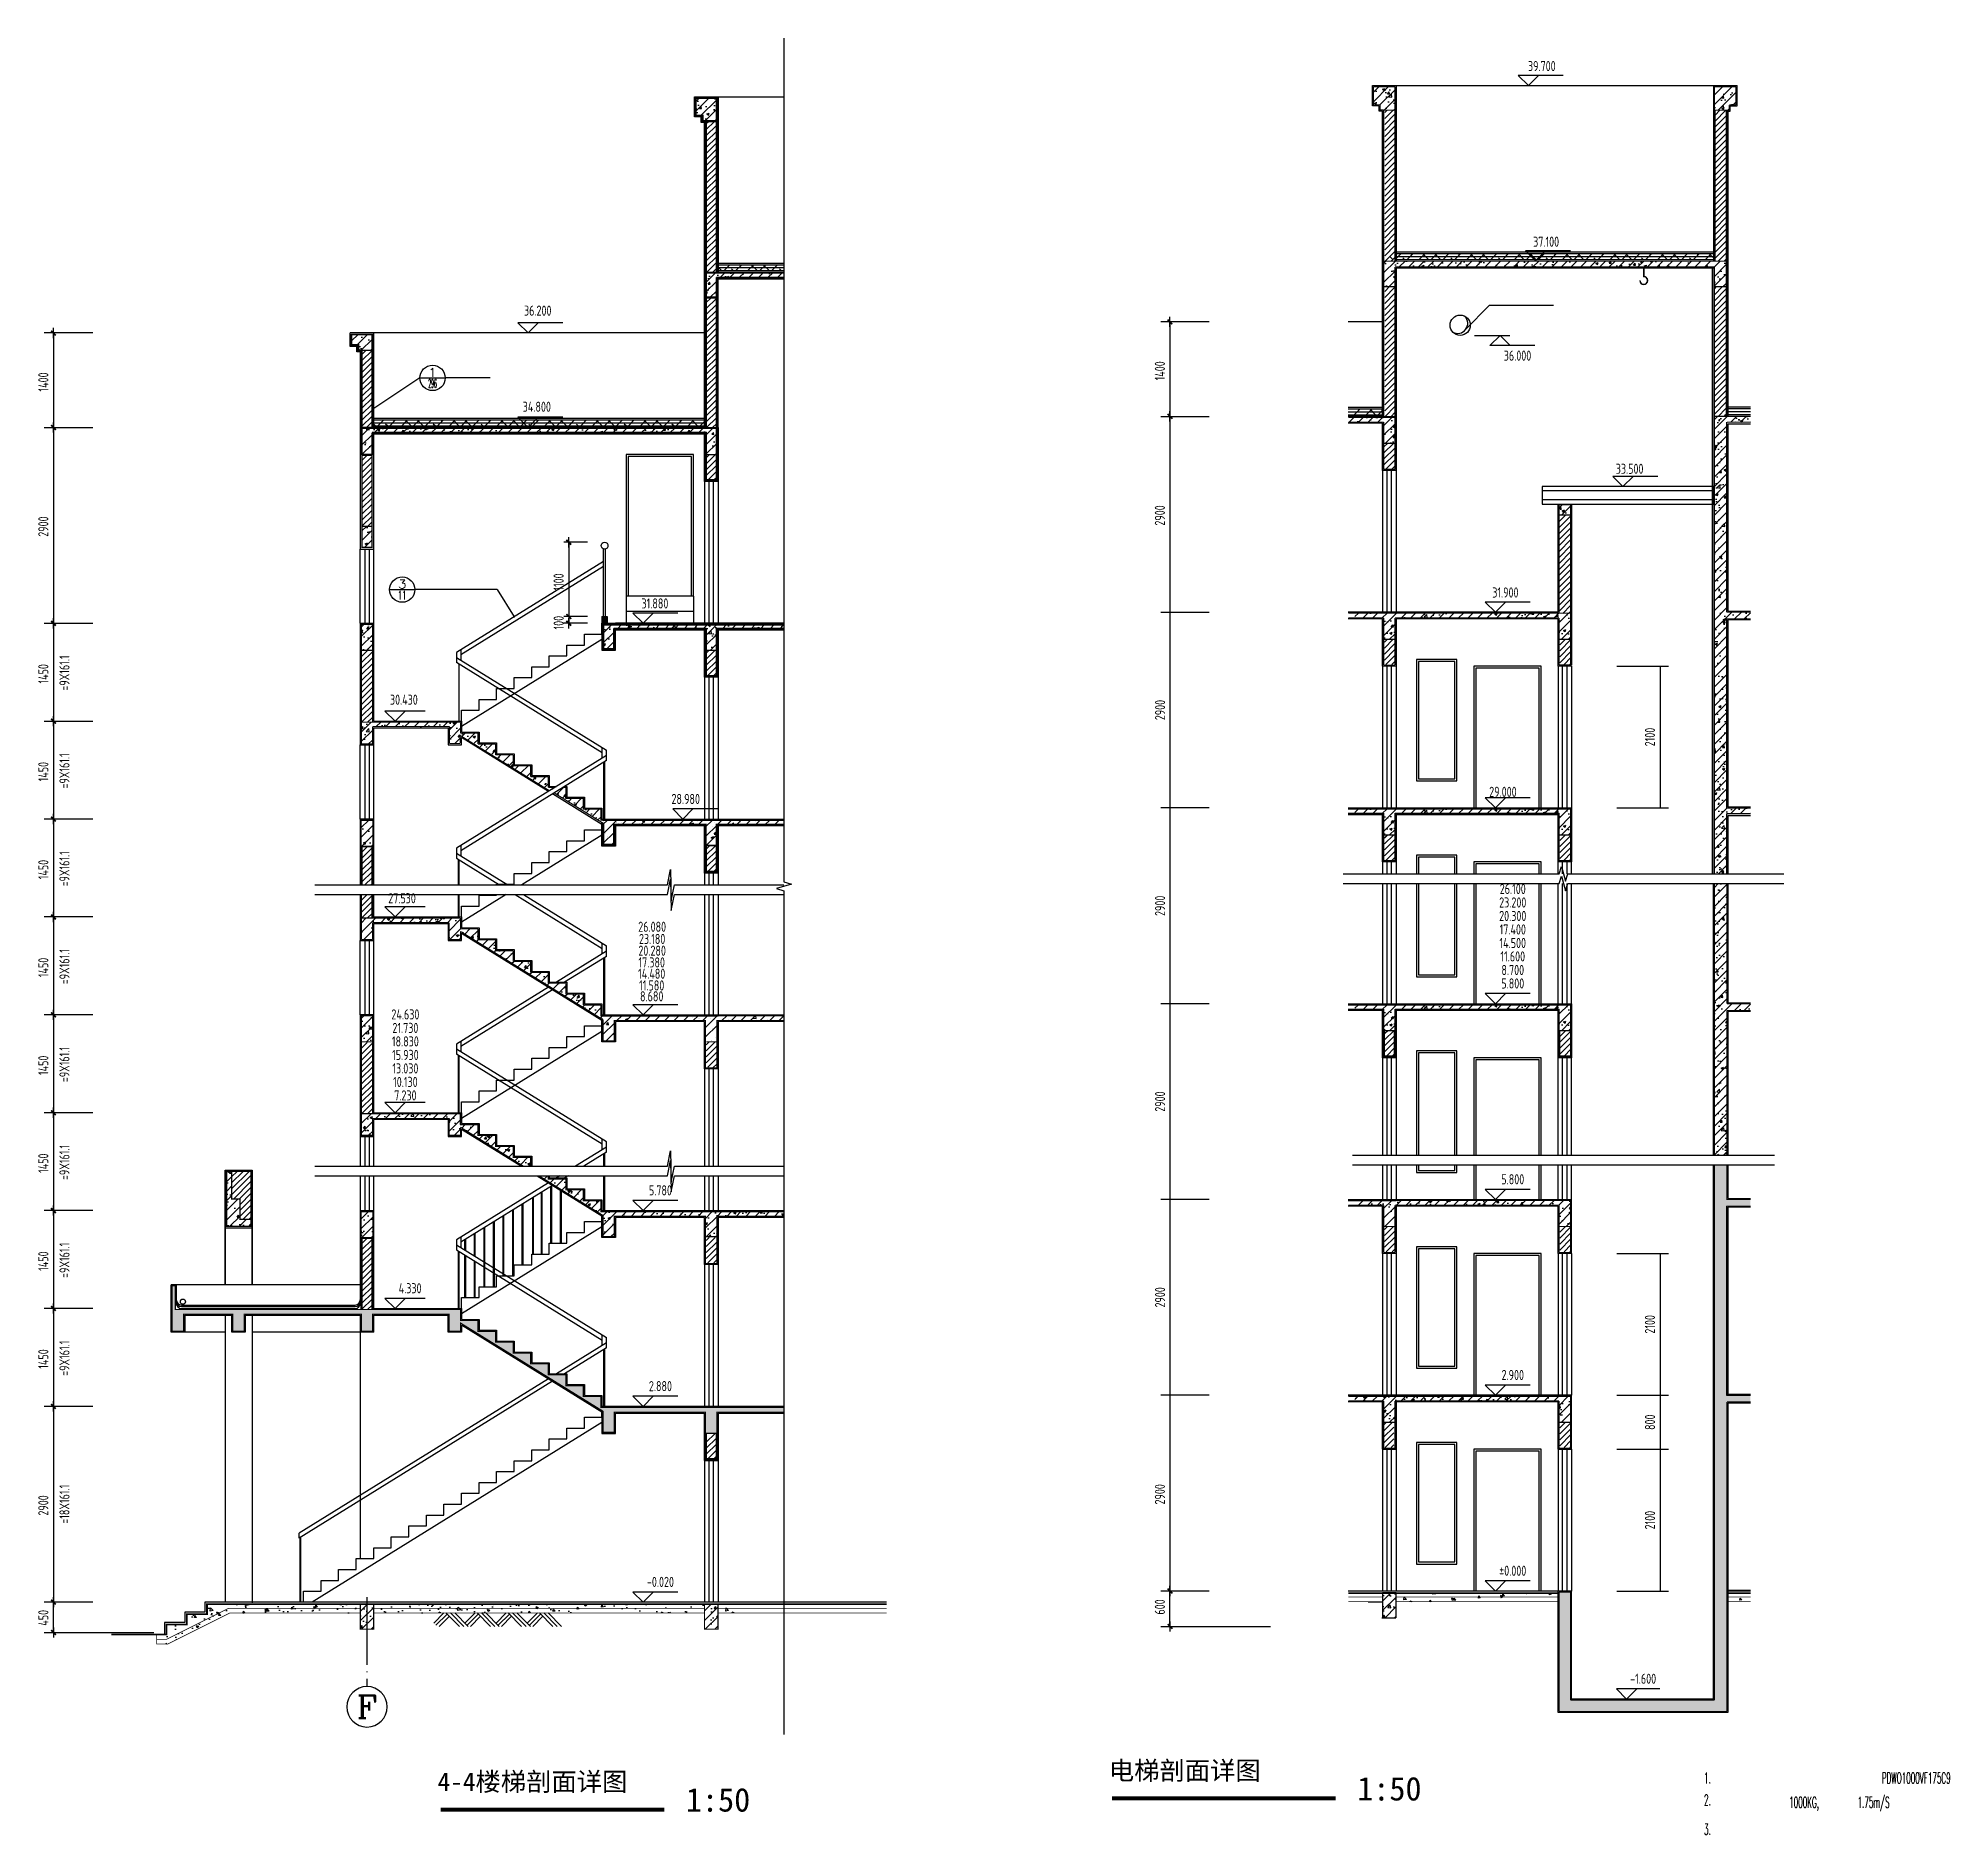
# Model space of a CAD drawing. Extents: x -726032 to 135930, y -151624 to 587044.
# Drawn here: x -226190 to -169558, y 271731 to 324956 of the extents above; entities that cross this region are included whole.
import ezdxf
from ezdxf.enums import TextEntityAlignment as Align

# ---------------------------------------------------------------- set-up
doc = ezdxf.new("R2010")
doc.units = 0
doc.header["$LTSCALE"] = 1000
doc.header["$MEASUREMENT"] = 0
doc.linetypes.add('DOTE', pattern=[2.42, 2, -0.2, 0.02, -0.2])
doc.layers.get('0').update_dxf_attribs({"linetype": 'CONTINUOUS'})
doc.layers.get('DEFPOINTS').update_dxf_attribs({"color": 1, "linetype": 'CONTINUOUS'})
for name, color, linetype in [('AXIS', 245, 'CONTINUOUS'), ('AXIS_TEXT', 7, 'CONTINUOUS'), ('DOTE', 8, 'DOTE'), ('LAYER1', 7, 'CONTINUOUS'), ('PUB_DIM', 245, 'CONTINUOUS'), ('TEXT', 7, 'CONTINUOUS'), ('WALL', 255, 'CONTINUOUS'), ('WINDOW', 155, 'CONTINUOUS'), ('WINDOW_TEXT', 7, 'CONTINUOUS'), ('构架', 4, 'CONTINUOUS')]:
    doc.layers.add(name, color=color, linetype=linetype)
doc.styles.add('-黑体', font='')
doc.styles.add('_ROMANS', font='ROMANS.shx', dxfattribs={"width": 0.6})
doc.styles.add('COMP', font='COMPLEX', dxfattribs={"bigfont": 'hztxt'})
doc.styles.add('COMPLEX', font='COMPLEX')
doc.styles.add('DIM_FONT', font='isocp.shx', dxfattribs={"width": 0.8})
doc.styles.add('SIMPLEX', font='SIMPLEX.SHX')
doc.styles.get('-黑体').set_extended_font_data('SimHei')
doc.dimstyles.new('AXIS', dxfattribs={"dimtxt": 300, "dimasz": 1, "dimexe": 250, "dimexo": 300, "dimgap": 150, "dimtad": 1, "dimdec": 0, "dimzin": 0, "dimdsep": 46, "dimtxsty": 'DIM_FONT', "dimcen": 0.09, "dimse1": 1, "dimse2": 1, "dimclrt": 142, "dimadec": 0, "dimazin": 0, "dimtfac": 1, "dimtdec": 0, "dimtix": 1, "dimtmove": 2, "dimatfit": 3, "dimfxl": 1, "dimtolj": 1, "dimtzin": 0, "dimarcsym": 0})
doc.dimstyles.new('DIMN', dxfattribs={"dimtxt": 300, "dimasz": 1, "dimexe": 250, "dimexo": 300, "dimgap": 150, "dimtad": 1, "dimdec": 0, "dimzin": 0, "dimdsep": 46, "dimtxsty": 'DIM_FONT', "dimcen": 0.09, "dimclrt": 142, "dimadec": 0, "dimazin": 0, "dimtfac": 1, "dimtdec": 0, "dimtix": 1, "dimtmove": 2, "dimatfit": 3, "dimfxl": 1, "dimtolj": 1, "dimtzin": 0, "dimarcsym": 0})
pattern_1 = [(45, (-224101.57, 459835.21), (-141.42136, 141.42136), []), (50, (-224101.6, 459835.2), (717.2602, -62.7521), [75, -825]), (355, (-224101.6, 459835.2), (-138.7513, 752.192), [60, -660]), (100.4514, (-224041.8, 459830), (578.5094, 689.4395), [63.7402, -701.142]), (46.1842, (-224101.6, 460035.2), (1067.241, -165.519), [112.5, -1237.5]), (96.6356, (-224012.6, 460021.4), (934.6627, 974.118), [95.61, -1051.713]), (351.1842, (-224101.6, 460035.2), (934.662, 974.1186), [90, -990]), (21, (-224001.6, 459985.2), (596.907, -402.6189), [75, -825]), (326, (-224001.6, 459985.2), (243.3153, 725.15), [60, -660]), (71.4514, (-223951.8, 459951.66), (840.2226, 322.5305), [63.7402, -701.142]), (37.5, (-224101.57, 459835.2), (12.15986, 332.89385), [0, -652, 0, -670, 0, -662.5]), (7.5, (-224101.57, 459835.2), (263.06954, 394.4117), [0, -382, 0, -637, 0, -252.5]), (327.5, (-224324.57, 459835.2), (533.82244, -22.55487), [0, -250, 0, -780, 0, -1035]), (317.5, (-224424.57, 459835.2), (583.1862, 100.105), [0, -325, 0, -518, 0, -735])]
pattern_2 = [(45, (-670256.32, 311824.95), (-88.388348, 88.388348), [])]

msp = doc.modelspace()

# ---------------------------------------------------------------- texts
at = {"color": 7, "style": 'DIM_FONT', "width": 0.8}
for s, p in [('1400', (-225888.6, 314489.9)), ('1400', (-192809.7, 314819.6)), ('2900', (-192809.6, 310516.6)), ('2900', (-225888.6, 310186.9)), ('1100', (-210622, 308589.9)), ('100', (-210622, 307440)), ('1450', (-225888.6, 305839.5)), ('=9X161.1', (-225262.6, 305628.9)), ('=9X161.1', (-225262.6, 302728.9)), ('1450', (-225888.6, 302939.5)), ('=9X161.1', (-225262.6, 299828.9)), ('1450', (-225888.6, 300039.5)), ('=9X161.1', (-225262.6, 296928.9)), ('1450', (-225888.6, 297139.5)), ('1450', (-225888.6, 294239.5)), ('=9X161.1', (-225262.6, 294028.9)), ('1450', (-225888.6, 291339.5)), ('=9X161.1', (-225262.6, 291128.9)), ('1450', (-225888.6, 288439.5)), ('=9X161.1', (-225262.6, 288228.9)), ('1450', (-225888.6, 285539.5)), ('=9X161.1', (-225262.6, 285328.9)), ('=18X161.1', (-225262.6, 280947.4)), ('2900', (-192809.6, 281516.6)), ('2900', (-225888.6, 281186.9)), ('600', (-192809.6, 278254.7)), ('450', (-225888.6, 277925))]:
    msp.add_text(s, height=300, rotation=90, dxfattribs=at).set_placement(p)
at = {"layer": 'AXIS', "style": '-黑体'}
for s, height, p in [('4-4楼梯剖面详图', 550, (-214359, 273029)), ('电梯剖面详图', 550, (-194470.6, 273358.7)), ('1:50', 700, (-207000.2, 272417.1)), ('1:50', 700, (-187111.8, 272746.8))]:
    msp.add_text(s, height=height, dxfattribs=at).set_placement(p)
at = {"layer": 'PUB_DIM', "color": 134, "style": 'DIM_FONT', "width": 0.8}
for s, p in [('39.700', (-181644.2, 324132.2)), ('37.100', (-181515.9, 318927.1)), ('36.200', (-211391.1, 316887.1)), ('36.000', (-182363.2, 315552.6)), ('34.800', (-211418, 314038.7)), ('33.500', (-179042.3, 312200.8)), ('31.900', (-182723, 308535.5)), ('31.880', (-207919.4, 308211.4)), ('30.430', (-215356.8, 305360.7)), ('28.980', (-207006.4, 302419.1)), ('29.000', (-182796.5, 302630.3)), ('27.530', (-215411.8, 299477.3)), ('26.100', (-182504.3, 299752.6)), ('20.300', (-182504.3, 298952.6)), ('23.200', (-182504.3, 299352.6)), ('26.080', (-208001.3, 298632.5)), ('17.400', (-182504.3, 298552.6)), ('20.280', (-208001.3, 297923.9)), ('23.180', (-208001.3, 298271.7)), ('14.500', (-182504.3, 298152.6)), ('11.600', (-182504.3, 297752.6)), ('14.480', (-208014.4, 297241.4)), ('17.380', (-208014.4, 297576.1)), ('8.700', (-182504.3, 297352.6)), ('11.580', (-208014.4, 296893.6)), ('5.800', (-182504.3, 296952.6)), ('24.630', (-215312.2, 296035.8)), ('8.680', (-208014.4, 296572)), ('21.730', (-215312.2, 295635.8)), ('18.830', (-215312.2, 295235.8)), ('15.930', (-215312.2, 294835.8)), ('13.030', (-215312.2, 294435.8)), ('10.130', (-215312.2, 294035.8)), ('7.230', (-215312.2, 293635.8)), ('5.800', (-182504.3, 291152.6)), ('5.780', (-207756.1, 290823)), ('4.330', (-215172.5, 287923)), ('2.900', (-182504.3, 285352.6)), ('2.880', (-207756.1, 285023)), ('-0.020', (-207756.1, 279223)), ('%%p0.000', (-182504.3, 279552.6)), ('-1.600', (-178641.5, 276352.6))]:
    msp.add_text(s, height=300, dxfattribs=at).set_placement(p, align=Align.MIDDLE)
at = {"layer": 'TEXT', "style": '_ROMANS', "width": 0.4875}
for s, p in [('1.', (-176836.9, 273251.7)), ('PDWO1000VF175C9', (-171569.9, 273251.7)), ('2.', (-176836.9, 272602.7)), ('1000KG,', (-174314.8, 272533.9)), ('1.75m/S ', (-172288.7, 272533.9)), ('3.', (-176836.9, 271731.1))]:
    msp.add_text(s, height=320, dxfattribs=at).set_placement(p)

# ---------------------------------------------------------------- blocks, each defined once
blk = doc.blocks.new('_DIMX')
blk.add_line((-150, 0), (150, 0))
at = {"const_width": 50}
blk.add_lwpolyline([(-70, -70), (70, 70)], dxfattribs=at)
blk = doc.blocks.new('_INDEX')
blk.add_line((-0.5, 0), (0.5, 0))
blk.add_circle((0, 0), 0.5)
at = {"style": 'COMP'}
for tag, width, p, p2 in [('1', 2.333333, (-0.17, 0.05), (0.17, 0.05)), ('-', 1.166667, (-0.17, -0.39), (0.17, -0.39))]:
    blk.add_attdef(tag, text='', height=0.34, dxfattribs=dict(at, width=width)).set_placement(p, p2, align=Align.FIT)
blk = doc.blocks.new('_AXISO')
blk.add_circle((0, 0), 0.5)
at = {"layer": 'AXIS_TEXT', "style": 'COMPLEX', "width": 1.041667}
blk.add_attdef('A', text='', height=0.56, dxfattribs=at).set_placement((-0.25, -0.28), (0.25, -0.28), align=Align.FIT)
blk = doc.blocks.new('_WBLK')
for p, q in [((-0.5, 0.5), (0.5, 0.5)), ((0.5, 0.167), (-0.5, 0.167)), ((0.5, -0.167), (-0.5, -0.167)), ((-0.5, -0.5), (0.5, -0.5))]:
    blk.add_line(p, q)
at = {"layer": 'WINDOW_TEXT', "style": 'SIMPLEX', "flags": 9}
blk.add_attdef('A', text='', height=1, dxfattribs=at).set_placement((0, 1.5), align=Align.MIDDLE)
blk = doc.blocks.new('*D4415')
at = {"layer": 'DEFPOINTS', "color": 0, "transparency": 16777216}
for p in [(-192653, 296353), (-191653, 296353), (-191653, 290553)]:
    blk.add_point(p, dxfattribs=at)
at = {"layer": 'PUB_DIM', "color": 0, "lineweight": -2, "transparency": 16777216}
blk.add_line((-192653, 290554), (-192653, 296352), dxfattribs=at)
at = {"layer": 'PUB_DIM', "color": 0, "transparency": 16777216}
for points in [[(-192653, 296352), (-192652, 296352), (-192653, 296353)], [(-192653, 290554), (-192652, 290554), (-192653, 290553)]]:
    blk.add_solid(points, dxfattribs=at)
at = {"layer": 'PUB_DIM', "color": 142, "transparency": 16777216, "insert": (-192953, 293453), "char_height": 300, "attachment_point": 5, "rotation": 90, "style": 'DIM_FONT'}
blk.add_mtext('\\A1;2900', dxfattribs=at)
blk = doc.blocks.new('*D4416')
at = {"layer": 'DEFPOINTS', "color": 0, "transparency": 16777216}
for p in [(-192653, 290553), (-191653, 290553), (-191653, 284753)]:
    blk.add_point(p, dxfattribs=at)
at = {"layer": 'PUB_DIM', "color": 0, "lineweight": -2, "transparency": 16777216}
blk.add_line((-192653, 284754), (-192653, 290552), dxfattribs=at)
at = {"layer": 'PUB_DIM', "color": 0, "transparency": 16777216}
for points in [[(-192653, 290552), (-192652, 290552), (-192653, 290553)], [(-192653, 284754), (-192652, 284754), (-192653, 284753)]]:
    blk.add_solid(points, dxfattribs=at)
at = {"layer": 'PUB_DIM', "color": 142, "transparency": 16777216, "insert": (-192953, 287653), "char_height": 300, "attachment_point": 5, "rotation": 90, "style": 'DIM_FONT'}
blk.add_mtext('\\A1;2900', dxfattribs=at)
blk = doc.blocks.new('*D4417')
at = {"layer": 'DEFPOINTS', "color": 0, "transparency": 16777216}
for p in [(-192653, 302153), (-191653, 302153), (-191653, 296353)]:
    blk.add_point(p, dxfattribs=at)
at = {"layer": 'PUB_DIM', "color": 0, "lineweight": -2, "transparency": 16777216}
blk.add_line((-192653, 296354), (-192653, 302152), dxfattribs=at)
at = {"layer": 'PUB_DIM', "color": 0, "transparency": 16777216}
for points in [[(-192653, 302152), (-192652, 302152), (-192653, 302153)], [(-192653, 296354), (-192652, 296354), (-192653, 296353)]]:
    blk.add_solid(points, dxfattribs=at)
at = {"layer": 'PUB_DIM', "color": 142, "transparency": 16777216, "insert": (-192953, 299253), "char_height": 300, "attachment_point": 5, "rotation": 90, "style": 'DIM_FONT'}
blk.add_mtext('\\A1;2900', dxfattribs=at)
blk = doc.blocks.new('*D4418')
at = {"layer": 'DEFPOINTS', "color": 0, "transparency": 16777216}
for p in [(-192653, 307953), (-191653, 307953), (-191653, 302153)]:
    blk.add_point(p, dxfattribs=at)
at = {"layer": 'PUB_DIM', "color": 0, "lineweight": -2, "transparency": 16777216}
blk.add_line((-192653, 302154), (-192653, 307952), dxfattribs=at)
at = {"layer": 'PUB_DIM', "color": 0, "transparency": 16777216}
for points in [[(-192653, 307952), (-192652, 307952), (-192653, 307953)], [(-192653, 302154), (-192652, 302154), (-192653, 302153)]]:
    blk.add_solid(points, dxfattribs=at)
at = {"layer": 'PUB_DIM', "color": 142, "transparency": 16777216, "insert": (-192953, 305053), "char_height": 300, "attachment_point": 5, "rotation": 90, "style": 'DIM_FONT'}
blk.add_mtext('\\A1;2900', dxfattribs=at)
blk = doc.blocks.new('*D4419')
at = {"layer": 'DEFPOINTS', "color": 0, "transparency": 16777216}
for p in [(-179725, 288953), (-179725, 284753), (-178140, 284753)]:
    blk.add_point(p, dxfattribs=at)
at = {"layer": 'PUB_DIM', "color": 0, "lineweight": -2, "transparency": 16777216}
for p, q in [((-179425, 288953), (-177890, 288953)), ((-178140, 288952), (-178140, 284754)), ((-179425, 284753), (-177890, 284753))]:
    blk.add_line(p, q, dxfattribs=at)
at = {"layer": 'PUB_DIM', "color": 0, "transparency": 16777216}
for points in [[(-178140, 288952), (-178140, 288952), (-178140, 288953)], [(-178140, 284754), (-178140, 284754), (-178140, 284753)]]:
    blk.add_solid(points, dxfattribs=at)
at = {"layer": 'PUB_DIM', "color": 142, "transparency": 16777216, "insert": (-178440, 286853), "char_height": 300, "attachment_point": 5, "rotation": 90, "style": 'DIM_FONT'}
blk.add_mtext('\\A1;2100', dxfattribs=at)
blk = doc.blocks.new('*D4420')
at = {"layer": 'DEFPOINTS', "color": 0, "transparency": 16777216}
for p in [(-179725, 284753), (-179725, 283153), (-178140, 283153)]:
    blk.add_point(p, dxfattribs=at)
at = {"layer": 'PUB_DIM', "color": 0, "lineweight": -2, "transparency": 16777216}
for p, q in [((-179425, 284753), (-177890, 284753)), ((-178140, 284752), (-178140, 283154)), ((-179425, 283153), (-177890, 283153))]:
    blk.add_line(p, q, dxfattribs=at)
at = {"layer": 'PUB_DIM', "color": 0, "transparency": 16777216}
for points in [[(-178140, 284752), (-178140, 284752), (-178140, 284753)], [(-178140, 283154), (-178140, 283154), (-178140, 283153)]]:
    blk.add_solid(points, dxfattribs=at)
at = {"layer": 'PUB_DIM', "color": 142, "transparency": 16777216, "insert": (-178440, 283953), "char_height": 300, "attachment_point": 5, "rotation": 90, "style": 'DIM_FONT'}
blk.add_mtext('\\A1;800', dxfattribs=at)
blk = doc.blocks.new('*D4421')
at = {"layer": 'DEFPOINTS', "color": 0, "transparency": 16777216}
for p in [(-179725, 283153), (-179725, 278953), (-178140, 278953)]:
    blk.add_point(p, dxfattribs=at)
at = {"layer": 'PUB_DIM', "color": 0, "lineweight": -2, "transparency": 16777216}
for p, q in [((-179425, 283153), (-177890, 283153)), ((-178140, 283152), (-178140, 278954)), ((-179425, 278953), (-177890, 278953))]:
    blk.add_line(p, q, dxfattribs=at)
at = {"layer": 'PUB_DIM', "color": 0, "transparency": 16777216}
for points in [[(-178140, 283152), (-178140, 283152), (-178140, 283153)], [(-178140, 278954), (-178140, 278954), (-178140, 278953)]]:
    blk.add_solid(points, dxfattribs=at)
at = {"layer": 'PUB_DIM', "color": 142, "transparency": 16777216, "insert": (-178440, 281053), "char_height": 300, "attachment_point": 5, "rotation": 90, "style": 'DIM_FONT'}
blk.add_mtext('\\A1;2100', dxfattribs=at)
blk = doc.blocks.new('*D4422')
at = {"layer": 'DEFPOINTS', "color": 0, "transparency": 16777216}
for p in [(-179725, 306353), (-179725, 302153), (-178140, 302153)]:
    blk.add_point(p, dxfattribs=at)
at = {"layer": 'PUB_DIM', "color": 0, "lineweight": -2, "transparency": 16777216}
for p, q in [((-179425, 306353), (-177890, 306353)), ((-178140, 306352), (-178140, 302154)), ((-179425, 302153), (-177890, 302153))]:
    blk.add_line(p, q, dxfattribs=at)
at = {"layer": 'PUB_DIM', "color": 0, "transparency": 16777216}
for points in [[(-178140, 306352), (-178140, 306352), (-178140, 306353)], [(-178140, 302154), (-178140, 302154), (-178140, 302153)]]:
    blk.add_solid(points, dxfattribs=at)
at = {"layer": 'PUB_DIM', "color": 142, "transparency": 16777216, "insert": (-178440, 304253), "char_height": 300, "attachment_point": 5, "rotation": 90, "style": 'DIM_FONT'}
blk.add_mtext('\\A1;2100', dxfattribs=at)

# ---------------------------------------------------------------- dimensions: what is measured, and where the dimension line sits
at = {"layer": 'PUB_DIM'}
for p1, p2, picture, middle in [((-191652.6, 302152.6), (-191652.6, 307952.6), '*D4418', (-192952.6, 305052.6)), ((-191652.6, 296352.6), (-191652.6, 302152.6), '*D4417', (-192952.6, 299252.6)), ((-191652.6, 290552.6), (-191652.6, 296352.6), '*D4415', (-192952.6, 293452.6)), ((-191652.6, 284752.6), (-191652.6, 290552.6), '*D4416', (-192952.6, 287652.6))]:
    dim = msp.add_aligned_dim(p1=p1, p2=p2, distance=1000, text='2900', dimstyle='AXIS', dxfattribs=at)
    dim.commit()
    dim.dimension.update_dxf_attribs({"geometry": picture, "text_midpoint": middle})
at = {"layer": 'PUB_DIM', "color": 136}
for p1, p2, text, picture, middle in [((-179725.1, 306352.6), (-179725.1, 302152.6), '2100', '*D4422', (-178440.2, 304252.6)), ((-179725.1, 288952.6), (-179725.1, 284752.6), '2100', '*D4419', (-178440.2, 286852.6)), ((-179725.1, 284752.6), (-179725.1, 283152.6), '800', '*D4420', (-178440.2, 283952.6)), ((-179725.1, 283152.6), (-179725.1, 278952.6), '2100', '*D4421', (-178440.2, 281052.6))]:
    dim = msp.add_aligned_dim(p1=p1, p2=p2, distance=1584.9, text=text, dimstyle='DIMN', dxfattribs=at)
    dim.commit()
    dim.dimension.update_dxf_attribs({"geometry": picture, "text_midpoint": middle})

# ---------------------------------------------------------------- hatches: boundary and pattern name
h = msp.add_hatch()
h.set_pattern_fill('AN31C', color=136, scale=1000, style=0)
h.set_pattern_definition(pattern_1)
h.paths.add_polyline_path([(-185991.1, 323522.6), (-186631.1, 323522.6), (-186631.1, 322982.6), (-186431.1, 322982.6), (-186431.1, 322822.6), (-186331.1, 322822.6), (-185991.1, 322822.6)])
h = msp.add_hatch()
h.set_pattern_fill('AN31C', color=136, scale=1000, style=0)
h.set_pattern_definition(pattern_1)
h.paths.add_polyline_path([(-176531.1, 323522.6), (-176531.1, 322822.6), (-176091.1, 322822.6), (-176091.1, 322982.6), (-175891.1, 322982.6), (-175891.1, 323522.6)])
h = msp.add_hatch()
h.set_pattern_fill('AN31C', color=136, scale=1000, style=0)
h.set_pattern_definition(pattern_1)
h.paths.add_polyline_path([(-206699.4, 323173), (-206699.4, 322673), (-206499.4, 322673), (-206499.4, 322513), (-206399.4, 322513), (-206099.4, 322513), (-206099.4, 323173)])
h = msp.add_hatch()
h.set_pattern_fill('AN31C', color=136, scale=1000, style=0)
h.set_pattern_definition(pattern_1)
h.paths.add_polyline_path([(-176191.1, 318352.6), (-186331.1, 318352.6), (-186331.1, 317596.3), (-185991.1, 317596.3), (-185991.1, 318182.6), (-176531.1, 318182.6), (-176531.1, 317596.3), (-176191.1, 317596.3)])
h = msp.add_hatch()
h.set_pattern_fill('ANSI38', color=26, scale=2000, style=0)
h.set_pattern_definition([(45, (-774513.15, 268334.07), (-176.7767, 176.7767), []), (135, (-774513.15, 268334.07), (-530.33009, 176.7767), [625, -375])])
h.paths.add_polyline_path([(-176561.1, 318490.5), (-176561.1, 318576.1), (-182710.4, 318576.1), (-182796.1, 318490.5)])
h.paths.add_polyline_path([(-176561.1, 318401.2), (-176561.1, 318490.5), (-182796.1, 318490.5), (-182885.3, 318401.2)])
h.paths.add_polyline_path([(-182796.1, 318490.5), (-182710.4, 318576.1), (-183157.4, 318576.1), (-183071.7, 318490.5)])
h.paths.add_polyline_path([(-182885.3, 318401.2), (-182796.1, 318490.5), (-183071.7, 318490.5), (-182982.5, 318401.2)])
h.paths.add_polyline_path([(-183071.7, 318490.5), (-183157.4, 318576.1), (-186161.1, 318576.1), (-186161.1, 318490.5)])
h.paths.add_polyline_path([(-182982.5, 318401.2), (-183071.7, 318490.5), (-186161.1, 318490.5), (-186161.1, 318401.2)])
h = msp.add_hatch()
h.set_pattern_fill('AN31C', color=136, scale=1000, style=0)
h.set_pattern_definition(pattern_1)
h.paths.add_polyline_path([(-206399.4, 318003), (-206399.4, 317286.6), (-206099.4, 317286.6), (-206099.4, 317873), (-204096.2, 317873), (-204096.2, 318003)])
h = msp.add_hatch()
h.set_pattern_fill('AN31C', color=136, scale=1000, style=0)
h.set_pattern_definition(pattern_1)
h.paths.add_polyline_path([(-216899.4, 316173), (-216899.4, 315873), (-216699.4, 315873), (-216699.4, 315713), (-216599.4, 315713), (-216299.4, 315713), (-216299.4, 316173)])
h = msp.add_hatch()
h.set_pattern_fill('ANSI31', color=136, scale=1000, style=0)
h.set_pattern_definition(pattern_2)
h.paths.add_polyline_path([(-216299.4, 315713), (-216599.4, 315713), (-216599.4, 313423), (-216299.4, 313423)])
h = msp.add_hatch()
h.set_pattern_fill('AN31C', color=136, scale=1000, style=0)
h.set_pattern_definition(pattern_1)
h.paths.add_polyline_path([(-176161.1, 313582.6), (-175465.9, 313582.6), (-175465.9, 313752.6), (-176531.1, 313752.6), (-176531.1, 302152.6), (-176161.1, 302152.6)])
h = msp.add_hatch()
h.set_pattern_fill('ANSI38', color=26, scale=2000, style=0)
h.set_pattern_definition([(45, (-794401.5, 268004.4), (-176.7767, 176.7767), []), (135, (-794401.5, 268004.4), (-530.33009, 176.7767), [625, -375])])
h.paths.add_polyline_path([(-206449.4, 313560.8), (-206449.4, 313646.5), (-211199.9, 313646.5), (-211285.6, 313560.8)])
h.paths.add_polyline_path([(-206449.4, 313471.6), (-206449.4, 313560.8), (-211285.6, 313560.8), (-211374.8, 313471.6)])
h.paths.add_polyline_path([(-211285.6, 313560.8), (-211199.9, 313646.5), (-211646.9, 313646.5), (-211561.2, 313560.8)])
h.paths.add_polyline_path([(-211374.8, 313471.6), (-211285.6, 313560.8), (-211561.2, 313560.8), (-211472, 313471.6)])
h.paths.add_polyline_path([(-211561.2, 313560.8), (-211646.9, 313646.5), (-216249.4, 313646.5), (-216249.4, 313560.8)])
h.paths.add_polyline_path([(-211472, 313471.6), (-211561.2, 313560.8), (-216249.4, 313560.8), (-216249.4, 313471.6)])
h = msp.add_hatch()
h.set_pattern_fill('AN31C', color=136, scale=1000, style=0)
h.set_pattern_definition(pattern_1)
h.paths.add_polyline_path([(-185991.1, 313722.6), (-187373.3, 313722.6), (-187373.3, 313582.6), (-186331.1, 313582.6), (-186331.1, 312952.6), (-185991.1, 312952.6)])
h = msp.add_hatch()
h.set_pattern_fill('ANSI31', color=136, scale=1000, style=0)
h.set_pattern_definition(pattern_2)
h.paths.add_polyline_path([(-206099.4, 312623), (-206399.4, 312623), (-206399.4, 311873), (-206099.4, 311873)])
h = msp.add_hatch()
h.set_pattern_fill('ANSI31', color=136, scale=1000, style=0)
h.set_pattern_definition([(45, (-650167.98, 312154.62), (-88.388348, 88.388348), [])])
h.paths.add_polyline_path([(-186011.1, 312952.6), (-186311.1, 312952.6), (-186311.1, 312202.6), (-186011.1, 312202.6)])
h = msp.add_hatch()
h.set_pattern_fill('ANSI31', color=136, scale=1000, style=0)
h.set_pattern_definition([(45, (-670256.32, 335024.95), (-88.388348, 88.388348), [])])
h.paths.add_polyline_path([(-216299.4, 312603), (-216599.4, 312603), (-216599.4, 310493), (-216299.4, 310493)])
h = msp.add_hatch()
h.set_pattern_fill('AN31C', color=136, scale=1000, style=0)
h.set_pattern_definition(pattern_1)
h.paths.add_polyline_path([(-180791.1, 310832), (-180791.1, 311137.8), (-180791.6, 311138.3), (-181130.6, 311138.3), (-181131.1, 311137.8), (-181131.1, 310832)])
h = msp.add_hatch()
h.set_pattern_fill('AN31C', color=136, scale=1000, style=0)
h.set_pattern_definition(pattern_1)
h.paths.add_polyline_path([(-216299.4, 310493), (-216599.4, 310493), (-216599.4, 309873), (-216299.4, 309873)])
h = msp.add_hatch()
h.set_pattern_fill('AN31C', color=146, scale=1000, style=0)
h.set_pattern_definition(pattern_1)
h.paths.add_polyline_path([(-216619.4, 306823), (-216279.4, 306823), (-216279.4, 307593), (-216619.4, 307593)])
msp.add_hatch(color=136).paths.add_polyline_path([(-209359.4, 307793), (-209459.4, 307793), (-209459.4, 307593), (-209359.4, 307593)])
h = msp.add_hatch()
h.set_pattern_fill('AN31C', color=136, scale=1000, style=0)
h.set_pattern_definition(pattern_1)
h.paths.add_polyline_path([(-206099.4, 307473), (-204096.2, 307473), (-204096.2, 307573), (-209438.9, 307573), (-209439.4, 307572.5), (-209439.4, 306873.5), (-209438.9, 306873), (-209139.9, 306873), (-209139.4, 306873.5), (-209139.4, 307473), (-206399.4, 307473), (-206399.4, 306823), (-206099.4, 306823)])
h = msp.add_hatch()
h.set_pattern_fill('AN31C', color=136, scale=1000, style=0)
h.set_pattern_definition([(45, (-224101.57, 471435.21), (-141.42136, 141.42136), []), (50, (-224101.6, 471435.2), (717.2602, -62.7521), [75, -825]), (355, (-224101.6, 471435.2), (-138.7513, 752.192), [60, -660]), (100.4514, (-224041.8, 471430), (578.5094, 689.4395), [63.7402, -701.142]), (46.1842, (-224101.6, 471635.2), (1067.241, -165.519), [112.5, -1237.5]), (96.6356, (-224012.6, 471621.4), (934.663, 974.118), [95.61, -1051.713]), (351.1842, (-224101.6, 471635.2), (934.662, 974.1186), [90, -990]), (21, (-224001.6, 471585.2), (596.907, -402.6189), [75, -825]), (326, (-224001.6, 471585.2), (243.3153, 725.15), [60, -660]), (71.4514, (-223951.8, 471551.66), (840.2226, 322.5305), [63.7402, -701.142]), (37.5, (-224101.57, 471435.2), (12.15986, 332.89385), [0, -652, 0, -670, 0, -662.5]), (7.5, (-224101.57, 471435.2), (263.0695, 394.4117), [0, -382, 0, -637, 0, -252.5]), (327.5, (-224324.57, 471435.2), (533.82244, -22.55487), [0, -250, 0, -780, 0, -1035]), (317.5, (-224424.57, 471435.2), (583.1862, 100.105), [0, -325, 0, -518, 0, -735])])
h.paths.add_polyline_path([(-187181.5, 307922.6), (-187181.5, 307782.6), (-186331.1, 307782.6), (-186331.1, 307152.6), (-185991.1, 307152.6), (-185991.1, 307782.6), (-181131.1, 307782.6), (-181131.1, 307152.6), (-180791.6, 307152.6), (-180791.1, 307153.1), (-180791.1, 307922.1), (-180791.6, 307922.6)])
h = msp.add_hatch()
h.set_pattern_fill('AN31C', color=136, scale=1000, style=0)
h.set_pattern_definition(pattern_1)
h.paths.add_polyline_path([(-175465.9, 307952.6), (-176161.1, 307952.6), (-176161.1, 307752.6), (-175465.9, 307752.6)])
h = msp.add_hatch()
h.set_pattern_fill('ANSI31', color=136, scale=1000, style=0)
h.set_pattern_definition([(45, (-670256.32, 329224.95), (-88.388348, 88.388348), [])])
h.paths.add_polyline_path([(-216299.4, 306803), (-216599.4, 306803), (-216599.4, 304693), (-216299.4, 304693)])
h = msp.add_hatch()
h.set_pattern_fill('AN31C', color=146, scale=1000, style=0)
h.set_pattern_definition(pattern_1)
h.paths.add_polyline_path([(-213689.4, 304297.9), (-213668.5, 304309.6), (-211024.5, 302672.4), (-210884.7, 302759), (-211079.4, 302759), (-211079.4, 303081), (-211599.4, 303081), (-211599.4, 303403), (-212119.4, 303403), (-212119.4, 303725), (-212639.4, 303725), (-212639.4, 304047), (-213159.4, 304047), (-213159.4, 304369), (-213679.4, 304369), (-213679.4, 304693), (-216599.4, 304693), (-216599.4, 304053), (-216299.4, 304053), (-216299.4, 304563), (-214021.6, 304563), (-214009.4, 304550.8), (-214009.4, 304063), (-213689.4, 304063)])
h = msp.add_hatch()
h.set_pattern_fill('AN31C', color=146, scale=1000, style=0)
h.set_pattern_definition(pattern_1)
h.paths.add_polyline_path([(-210039.4, 302115), (-210039.4, 302437), (-210559.4, 302437), (-210559.4, 302759), (-210642.5, 302759), (-210903.4, 302597.4), (-209489.4, 301721.8), (-209489.4, 301793), (-209519.4, 301793), (-209519.4, 302115)])
h = msp.add_hatch()
h.set_pattern_fill('AN31C', color=136, scale=1000, style=0)
h.set_pattern_definition([(45, (-224101.57, 465635.21), (-141.42136, 141.42136), []), (50, (-224101.6, 465635.2), (717.2602, -62.7521), [75, -825]), (355, (-224101.6, 465635.2), (-138.7513, 752.192), [60, -660]), (100.4514, (-224041.8, 465630), (578.5094, 689.4395), [63.7402, -701.142]), (46.1842, (-224101.6, 465835.2), (1067.241, -165.519), [112.5, -1237.5]), (96.6356, (-224012.6, 465821.4), (934.663, 974.118), [95.61, -1051.713]), (351.1842, (-224101.6, 465835.2), (934.662, 974.1186), [90, -990]), (21, (-224001.6, 465785.2), (596.907, -402.6189), [75, -825]), (326, (-224001.6, 465785.2), (243.3153, 725.15), [60, -660]), (71.4514, (-223951.8, 465751.66), (840.2226, 322.5305), [63.7402, -701.142]), (37.5, (-224101.57, 465635.2), (12.15986, 332.89385), [0, -652, 0, -670, 0, -662.5]), (7.5, (-224101.57, 465635.2), (263.0695, 394.4117), [0, -382, 0, -637, 0, -252.5]), (327.5, (-224324.57, 465635.2), (533.82244, -22.55487), [0, -250, 0, -780, 0, -1035]), (317.5, (-224424.57, 465635.2), (583.1862, 100.105), [0, -325, 0, -518, 0, -735])])
h.paths.add_polyline_path([(-187181.5, 302122.6), (-187181.5, 301982.6), (-186331.1, 301982.6), (-186331.1, 301352.6), (-185991.1, 301352.6), (-185991.1, 301982.6), (-181131.1, 301982.6), (-181131.1, 301352.6), (-180791.6, 301352.6), (-180791.1, 301353.1), (-180791.1, 302122.1), (-180791.6, 302122.6)])
h = msp.add_hatch()
h.set_pattern_fill('AN31C', color=136, scale=1000, style=0)
h.set_pattern_definition(pattern_1)
h.paths.add_polyline_path([(-176161.1, 299914.5), (-176531.1, 299914.5), (-176531.1, 291868.7), (-176161.1, 291868.7), (-176161.1, 296152.6), (-175465.9, 296152.6), (-175465.9, 296352.6), (-176161.1, 296352.6)])
h.paths.add_polyline_path([(-176161.1, 302152.6), (-176531.1, 302152.6), (-176531.1, 300200.7), (-176161.1, 300200.7)])
h = msp.add_hatch()
h.set_pattern_fill('AN31C', color=136, scale=1000, style=0)
h.set_pattern_definition(pattern_1)
h.paths.add_polyline_path([(-176161.1, 302152.6), (-176161.1, 301982.6), (-175465.9, 301982.6), (-175465.9, 302152.6)])
h = msp.add_hatch()
h.set_pattern_fill('AN31C', color=136, scale=1000, style=0)
h.set_pattern_definition(pattern_1)
h.paths.add_polyline_path([(-216279.4, 301793), (-216619.4, 301793), (-216619.4, 301023), (-216279.4, 301023)])
h = msp.add_hatch()
h.set_pattern_fill('AN31C', color=146, scale=1000, style=0)
h.set_pattern_definition(pattern_1)
h.paths.add_polyline_path([(-213679.4, 298893), (-216619.4, 298893), (-216619.4, 298253.5), (-216618.9, 298253), (-216279.9, 298253), (-216279.4, 298253.5), (-216279.4, 298753), (-214019.4, 298753), (-214019.4, 298253), (-213679.4, 298253), (-213679.4, 298492.8), (-209459.4, 295879.7), (-209459.4, 295993), (-209519.4, 295993), (-209519.4, 296315), (-210039.4, 296315), (-210039.4, 296637), (-210559.4, 296637), (-210559.4, 296959), (-211079.4, 296959), (-211079.4, 297281), (-211599.4, 297281), (-211599.4, 297603), (-212119.4, 297603), (-212119.4, 297925), (-212639.4, 297925), (-212639.4, 298247), (-213159.4, 298247), (-213159.4, 298569), (-213679.4, 298569)])
h = msp.add_hatch()
h.set_pattern_fill('AN31C', color=136, scale=1000, style=0)
h.set_pattern_definition(pattern_1)
h.paths.add_polyline_path([(-187181.5, 296322.6), (-187181.5, 296182.6), (-186331.1, 296182.6), (-186331.1, 295552.6), (-185991.1, 295552.6), (-185991.1, 296182.6), (-181131.1, 296182.6), (-181131.1, 295552.6), (-180791.6, 295552.6), (-180791.1, 295553.1), (-180791.1, 296322.1), (-180791.6, 296322.6)])
h = msp.add_hatch()
h.set_pattern_fill('AN31C', color=136, scale=1000, style=0)
h.set_pattern_definition(pattern_1)
h.paths.add_polyline_path([(-216619.4, 295223), (-216279.4, 295223), (-216279.4, 295993), (-216619.4, 295993)])
h = msp.add_hatch()
h.set_pattern_fill('ANSI31', color=136, scale=1000, style=0)
h.set_pattern_definition([(45, (-670256.32, 317624.95), (-88.388348, 88.388348), [])])
h.paths.add_polyline_path([(-216299.4, 295203), (-216599.4, 295203), (-216599.4, 293093), (-216299.4, 293093)])
h = msp.add_hatch()
h.set_pattern_fill('AN31C', color=136, scale=1000, style=0)
h.set_pattern_definition(pattern_1)
h.paths.add_polyline_path([(-213159.4, 292769), (-213679.4, 292769), (-213679.4, 293093), (-216619.4, 293093), (-216619.4, 292453), (-216279.4, 292453), (-216279.4, 292953), (-214019.4, 292953), (-214019.4, 292453), (-213679.4, 292453), (-213679.4, 292692.8), (-211816.1, 291539), (-211599.4, 291539), (-211599.4, 291803), (-212119.4, 291803), (-212119.4, 292125), (-212639.4, 292125), (-212639.4, 292447), (-213159.4, 292447)])
h = msp.add_hatch()
h.set_pattern_fill('AN31C', color=136, scale=1000, style=0)
h.set_pattern_definition(pattern_1)
h.paths.add_polyline_path([(-220209.4, 290562.3), (-220459.4, 290562.3), (-220459.4, 291382.3), (-220610.5, 291382.3), (-220610.5, 289753.1), (-219889.4, 289753.1), (-219889.4, 289962.3), (-220209.4, 289962.3)])
h.paths.add_polyline_path([(-216279.4, 290193), (-216619.4, 290193), (-216619.4, 289423), (-216279.4, 289423)])
h = msp.add_hatch()
h.set_pattern_fill('ANSI31', color=136, scale=1000, style=0)
h.set_pattern_definition(pattern_2)
h.paths.add_polyline_path([(-220209.4, 290562.3), (-220209.4, 289962.3), (-219889.4, 289962.3), (-219889.4, 291382.3), (-220459.4, 291382.3), (-220459.4, 290562.3)])
h = msp.add_hatch()
h.set_pattern_fill('AN31C', color=136, scale=1000, style=0)
h.set_pattern_definition(pattern_1)
h.paths.add_polyline_path([(-209519.4, 290193), (-209519.4, 290515), (-210039.4, 290515), (-210039.4, 290837), (-210559.4, 290837), (-210559.4, 291159), (-211079.4, 291159), (-211079.4, 291252.8), (-211353.9, 291252.8), (-209459.4, 290079.7), (-209459.4, 289453), (-209119.4, 289453), (-209119.4, 290053), (-206419.4, 290053), (-206419.4, 289453), (-206079.4, 289453), (-206079.4, 290053), (-204096.2, 290053), (-204096.2, 290193)])
h = msp.add_hatch()
h.set_pattern_fill('AN31C', color=136, scale=1000, style=0)
h.set_pattern_definition(pattern_1)
h.paths.add_polyline_path([(-176161.1, 290352.6), (-175465.9, 290352.6), (-175465.9, 290552.6), (-176161.1, 290552.6), (-176161.1, 291582.5), (-176531.1, 291582.5), (-176531.1, 275722.6), (-180791.1, 275722.6), (-180791.1, 278922.6), (-181131.1, 278922.6), (-181131.1, 275383.1), (-181130.6, 275382.6), (-176161.6, 275382.6), (-176161.1, 275383.1), (-176161.1, 284552.6), (-175465.9, 284552.6), (-175465.9, 284752.6), (-176161.1, 284752.6)])
h = msp.add_hatch()
h.set_pattern_fill('AN31C', color=136, scale=1000, style=0)
h.set_pattern_definition(pattern_1)
h.paths.add_polyline_path([(-187181.5, 290522.6), (-187181.5, 290382.6), (-186331.1, 290382.6), (-186331.1, 289752.6), (-185991.1, 289752.6), (-185991.1, 290382.6), (-181131.1, 290382.6), (-181131.1, 289752.6), (-180791.6, 289752.6), (-180791.1, 289753.1), (-180791.1, 290522.1), (-180791.6, 290522.6)])
h = msp.add_hatch()
h.set_pattern_fill('ANSI31', color=136, scale=1000, style=0)
h.set_pattern_definition(pattern_2)
h.paths.add_polyline_path([(-216299.4, 289403), (-216599.4, 289403), (-216599.4, 287293), (-216299.4, 287293)])
h = msp.add_hatch()
h.set_pattern_fill('AN31C', color=146, scale=1000, style=0)
h.set_pattern_definition(pattern_1)
h.paths.add_polyline_path([(-216619.4, 286653), (-216279.4, 286653), (-216279.4, 287153), (-214019.4, 287153), (-214019.4, 286653), (-213679.4, 286653), (-213679.4, 286892.8), (-209459.4, 284279.7), (-209459.4, 283653), (-209119.4, 283653), (-209119.4, 284253), (-206419.4, 284253), (-206419.4, 283623), (-206079.4, 283623), (-206079.4, 284253), (-204096.2, 284253), (-204096.2, 284393), (-209519.4, 284393), (-209519.4, 284715), (-210039.4, 284715), (-210039.4, 285037), (-210559.4, 285037), (-210559.4, 285359), (-211079.4, 285359), (-211079.4, 285681), (-211599.4, 285681), (-211599.4, 286003), (-212119.4, 286003), (-212119.4, 286325), (-212639.4, 286325), (-212639.4, 286647), (-213159.4, 286647), (-213159.4, 286969), (-213679.4, 286969), (-213679.4, 287293), (-222129.4, 287293), (-222129.4, 287992.3), (-222219.4, 287992.3), (-222219.4, 286652.3), (-221879.4, 286652.9), (-221879.4, 287153), (-220428.7, 287153), (-220428.7, 286652.3), (-220088.7, 286652.3), (-220088.7, 287153), (-216619.4, 287153)])
h = msp.add_hatch()
h.set_pattern_fill('AN31C', color=136, scale=1000, style=0)
h.set_pattern_definition(pattern_1)
h.paths.add_polyline_path([(-181131.1, 284582.6), (-181131.1, 283952.6), (-180791.1, 283952.6), (-180791.1, 284722.6), (-187181.5, 284722.6), (-187181.5, 284582.6), (-186331.1, 284582.6), (-186331.1, 283952.6), (-185991.1, 283952.6), (-185991.1, 284582.6)])
h = msp.add_hatch()
h.set_pattern_fill('AN31C', color=136, scale=1000, style=0)
h.set_pattern_definition(pattern_1)
h.paths.add_polyline_path([(-185961.1, 278892.6), (-186361.1, 278892.6), (-186361.1, 278152.6), (-185961.1, 278152.6)])
h = msp.add_hatch()
h.set_pattern_fill('AR-CONC', color=256, scale=100, style=0)
h.set_pattern_definition([(130, (-36491.4, 278813.4), (-717.2602, -62.7521), [75, -825]), (185, (-36491.4, 278813.4), (138.7513, 752.192), [60, -660]), (79.5486, (-36551.2, 278808.2), (-578.5094, 689.4395), [63.7402, -701.142]), (133.8158, (-36491.4, 279013.4), (-1067.241, -165.519), [112.5, -1237.5]), (83.3644, (-36580.4, 278999.6), (-934.6627, 974.118), [95.61, -1051.713]), (188.8158, (-36491.4, 279013.4), (-934.662, 974.1186), [90, -990]), (159, (-36591.4, 278963.4), (-596.907, -402.6189), [75, -825]), (214, (-36591.4, 278963.4), (-243.3153, 725.15), [60, -660]), (108.5486, (-36641.16, 278929.85), (-840.2226, 322.5305), [63.7402, -701.142]), (142.5, (-36491.42, 278813.4), (-12.15986, 332.89385), [0, -652, 0, -670, 0, -662.5]), (172.5, (-36491.42, 278813.4), (-263.06954, 394.4117), [0, -382, 0, -637, 0, -252.5]), (212.5, (-36268.42, 278813.4), (-533.82244, -22.55487), [0, -250, 0, -780, 0, -1035]), (222.5, (-36168.4, 278813.4), (-583.1862, 100.105), [0, -325, 0, -518, 0, -735])])
h.paths.add_polyline_path([(-221189.4, 278563), (-216649.4, 278563), (-216649.4, 278443), (-220543.4, 278443), (-222389.4, 277520), (-222679.3, 277520), (-222679.3, 277662.4), (-222389.4, 277662.2), (-222389.4, 277962.3), (-221789.4, 277962.3), (-221789.4, 278262.3), (-221189.4, 278262.3)])
h.paths.add_polyline_path([(-220543.4, 278443), (-216649.4, 278443), (-216649.4, 278303), (-220510.4, 278303), (-222356.4, 277380), (-222679.3, 277380), (-222679.3, 277520), (-222389.4, 277520)])
h.paths.add_polyline_path([(-216249.4, 278563), (-206449.4, 278563), (-206449.4, 278443), (-216249.4, 278443)])
h.paths.add_polyline_path([(-216249.4, 278443), (-206449.4, 278443), (-206449.4, 278303), (-216249.4, 278303)])
h = msp.add_hatch()
h.set_pattern_fill('AN31C', color=146, scale=1000, style=0)
h.set_pattern_definition(pattern_1)
h.paths.add_polyline_path([(-216649.4, 277823), (-216449.4, 277823), (-216449.4, 278563), (-216649.4, 278563)])
h.paths.add_polyline_path([(-216249.4, 278563), (-216449.4, 278563), (-216449.4, 277823), (-216249.4, 277823)])
h = msp.add_hatch()
h.set_pattern_fill('AN31C', color=136, scale=1000, style=0)
h.set_pattern_definition(pattern_1)
h.paths.add_polyline_path([(-206049.4, 278563), (-206449.4, 278563), (-206449.4, 277823), (-206049.4, 277823)])
at = {"layer": 'LAYER1'}
h = msp.add_hatch(dxfattribs=at)
h.set_pattern_fill('AN31C', color=136, scale=1000, style=0)
h.set_pattern_definition(pattern_1)
h.paths.add_polyline_path([(-206099.4, 313403), (-216598.9, 313403), (-216599.4, 313402.5), (-216599.4, 312623), (-216299.4, 312623), (-216299.4, 313273), (-206399.4, 313273), (-206399.4, 312623), (-206099.4, 312623)])

# ---------------------------------------------------------------- linework, layer by layer
at = {"color": 136}
for p, q in [((-204096.2, 324955.9), (-204096.2, 299960.3)), ((-186661.1, 323552.6), (-175861.1, 323552.6)), ((-176561.1, 323552.6), (-176561.1, 318352.6)), ((-175861.1, 322952.6), (-175861.1, 323552.6)), ((-206749.4, 323223), (-204096.2, 323223)), ((-186331.1, 322822.6), (-186431.1, 322822.6)), ((-186291.9, 322579.3), (-186048.5, 322822.6)), ((-186291.9, 322756.1), (-186225.3, 322822.6)), ((-176511.1, 322503), (-176191.5, 322822.6)), ((-176511.1, 322679.8), (-176368.2, 322822.6)), ((-176161.1, 313752.6), (-176161.1, 322822.6)), ((-176131.1, 322822.6), (-176131.1, 313752.6)), ((-176061.1, 322952.6), (-175861.1, 322952.6)), ((-176061.1, 322792.6), (-176061.1, 322952.6)), ((-206519.4, 322493), (-206079.4, 322493)), ((-206399.4, 322493), (-206399.4, 318023)), ((-206399.4, 322249.6), (-206156.1, 322493)), ((-206399.4, 322426.4), (-206332.8, 322493)), ((-206399.4, 322072.9), (-206099.4, 322372.9)), ((-206099.4, 322493), (-206099.4, 318023)), ((-186298.6, 322402.5), (-185998.6, 322702.5)), ((-186298.6, 322225.7), (-185998.6, 322525.7)), ((-186298.6, 322049), (-185998.6, 322349)), ((-176511.1, 322326.3), (-176181.1, 322656.3)), ((-176511.1, 322149.5), (-176181.1, 322479.5)), ((-176511.1, 321972.7), (-176181.1, 322302.7)), ((-176131.1, 322792.6), (-176061.1, 322792.6)), ((-206399.4, 321896.1), (-206099.4, 322196.1)), ((-206399.4, 321719.3), (-206099.4, 322019.3)), ((-206399.4, 321542.5), (-206099.4, 321842.5)), ((-186298.6, 321872.2), (-185998.6, 322172.2)), ((-186298.6, 321695.4), (-185998.6, 321995.4)), ((-186298.6, 321518.6), (-185998.6, 321818.6)), ((-176511.1, 321795.9), (-176181.1, 322125.9)), ((-176511.1, 321619.1), (-176181.1, 321949.1)), ((-176511.1, 321442.4), (-176181.1, 321772.4)), ((-206399.4, 321365.8), (-206099.4, 321665.8)), ((-206399.4, 321189), (-206099.4, 321489)), ((-206399.4, 321012.2), (-206099.4, 321312.2)), ((-206399.4, 320835.4), (-206099.4, 321135.4)), ((-186298.6, 321341.9), (-185998.6, 321641.9)), ((-186298.6, 321165.1), (-185998.6, 321465.1)), ((-186298.6, 320988.3), (-185998.6, 321288.3)), ((-186298.6, 320811.5), (-185998.6, 321111.5)), ((-176511.1, 321265.6), (-176181.1, 321595.6)), ((-176511.1, 321088.8), (-176181.1, 321418.8)), ((-176511.1, 320912), (-176181.1, 321242)), ((-206399.4, 320658.6), (-206099.4, 320958.6)), ((-206399.4, 320481.9), (-206099.4, 320781.9)), ((-206399.4, 320305.1), (-206099.4, 320605.1)), ((-186298.6, 320634.8), (-185998.6, 320934.8)), ((-186298.6, 320458), (-185998.6, 320758)), ((-186298.6, 320281.2), (-185998.6, 320581.2)), ((-176511.1, 320735.3), (-176181.1, 321065.3)), ((-176511.1, 320558.5), (-176181.1, 320888.5)), ((-176511.1, 320381.7), (-176181.1, 320711.7)), ((-206399.4, 320128.3), (-206099.4, 320428.3)), ((-206399.4, 319951.5), (-206099.4, 320251.5)), ((-206399.4, 319774.8), (-206099.4, 320074.8)), ((-186298.6, 320104.4), (-185998.6, 320404.4)), ((-186298.6, 319927.7), (-185998.6, 320227.7)), ((-186298.6, 319750.9), (-185998.6, 320050.9)), ((-176511.1, 320204.9), (-176181.1, 320534.9)), ((-176511.1, 320028.2), (-176181.1, 320358.2)), ((-176511.1, 319851.4), (-176181.1, 320181.4)), ((-176511.1, 319674.6), (-176181.1, 320004.6)), ((-206399.4, 319598), (-206099.4, 319898)), ((-206399.4, 319421.2), (-206099.4, 319721.2)), ((-206399.4, 319244.4), (-206099.4, 319544.4)), ((-186298.6, 319574.1), (-185998.6, 319874.1)), ((-186298.6, 319397.3), (-185998.6, 319697.3)), ((-186298.6, 319220.5), (-185998.6, 319520.5)), ((-176511.1, 319497.8), (-176181.1, 319827.8)), ((-176511.1, 319321.1), (-176181.1, 319651.1)), ((-176511.1, 319144.3), (-176181.1, 319474.3)), ((-206399.4, 319067.7), (-206099.4, 319367.7)), ((-206399.4, 318890.9), (-206099.4, 319190.9)), ((-206399.4, 318714.1), (-206099.4, 319014.1)), ((-186298.6, 319043.8), (-185998.6, 319343.8)), ((-186298.6, 318867), (-185998.6, 319167)), ((-186298.6, 318690.2), (-185998.6, 318990.2)), ((-176511.1, 318967.5), (-176181.1, 319297.5)), ((-176511.1, 318790.7), (-176181.1, 319120.7)), ((-176511.1, 318613.9), (-176181.1, 318943.9)), ((-206399.4, 318537.3), (-206099.4, 318837.3)), ((-206399.4, 318360.6), (-206099.4, 318660.6)), ((-206399.4, 318183.8), (-206099.4, 318483.8)), ((-206383.4, 318023), (-206099.4, 318307)), ((-186298.6, 318513.4), (-185998.6, 318813.4)), ((-186282.6, 318352.6), (-185998.6, 318636.7)), ((-186105.8, 318352.6), (-185998.6, 318459.9)), ((-176511.1, 318437.2), (-176181.1, 318767.2)), ((-176418.8, 318352.6), (-176181.1, 318590.4)), ((-176242, 318352.6), (-176181.1, 318413.6)), ((-206399.4, 318023), (-204096.2, 318023)), ((-206206.7, 318023), (-206099.4, 318130.2)), ((-206078.9, 317853), (-206079.4, 317852.5)), ((-206079.4, 317852.5), (-206079.4, 311853)), ((-206078.9, 317853), (-204096.2, 317853)), ((-206049.4, 317823), (-204096.2, 317823)), ((-206049.4, 313423), (-206049.4, 317823)), ((-185961.1, 318152.6), (-176561.1, 318152.6)), ((-185961.1, 318152.6), (-185961.1, 313752.6)), ((-176591.1, 300200.7), (-176591.1, 318152.6)), ((-176531.1, 300200.7), (-176531.1, 318182.6)), ((-206399.4, 317123.1), (-206255.9, 317266.6)), ((-206399.4, 317266.6), (-206079.4, 317266.6)), ((-206399.4, 316946.3), (-206099.4, 317246.3)), ((-186298.6, 317452.8), (-186155.1, 317596.3)), ((-186298.6, 317276), (-185998.6, 317576)), ((-186298.6, 317099.2), (-185998.6, 317399.2)), ((-186298.6, 316922.4), (-185998.6, 317222.4)), ((-176531.1, 317533.3), (-176468.1, 317596.3)), ((-176531.1, 317356.5), (-176291.3, 317596.3)), ((-176531.1, 317179.7), (-176191.1, 317519.7)), ((-176531.1, 317003), (-176191.1, 317343)), ((-176531.1, 316826.2), (-176191.1, 317166.2)), ((-206399.4, 316769.6), (-206099.4, 317069.6)), ((-206399.4, 316592.8), (-206099.4, 316892.8)), ((-206399.4, 316416), (-206099.4, 316716)), ((-186298.6, 316745.7), (-185998.6, 317045.7)), ((-186298.6, 316568.9), (-185998.6, 316868.9)), ((-186298.6, 316392.1), (-185998.6, 316692.1)), ((-176531.1, 316649.4), (-176191.1, 316989.4)), ((-176531.1, 316472.6), (-176191.1, 316812.6)), ((-176531.1, 316295.8), (-176191.1, 316635.8)), ((-206449.4, 316223), (-216949.4, 316223)), ((-216949.4, 315823), (-216949.4, 316223)), ((-216919.4, 316193), (-216279.4, 316193)), ((-216919.4, 315853), (-216919.4, 316193)), ((-216279.4, 316193), (-216279.4, 313423)), ((-216249.4, 313423), (-216249.4, 316223)), ((-206399.4, 316239.2), (-206099.4, 316539.2)), ((-206399.4, 316062.5), (-206099.4, 316362.5)), ((-206399.4, 315885.7), (-206099.4, 316185.7)), ((-206399.4, 315708.9), (-206099.4, 316008.9)), ((-186361.1, 316552.6), (-187377.5, 316552.6)), ((-186298.6, 316215.3), (-185998.6, 316515.3)), ((-186298.6, 316038.6), (-185998.6, 316338.6)), ((-186298.6, 315861.8), (-185998.6, 316161.8)), ((-176531.1, 316119.1), (-176191.1, 316459.1)), ((-176531.1, 315942.3), (-176191.1, 316282.3)), ((-176531.1, 315765.5), (-176191.1, 316105.5)), ((-216749.4, 315823), (-216949.4, 315823)), ((-216719.4, 315853), (-216919.4, 315853)), ((-216749.4, 315663), (-216749.4, 315823)), ((-216649.4, 315663), (-216749.4, 315663)), ((-216719.4, 315693), (-216719.4, 315853)), ((-216619.4, 315693), (-216719.4, 315693)), ((-216649.4, 315663), (-216649.4, 309823)), ((-216619.4, 312623), (-216619.4, 315693)), ((-206399.4, 315532.1), (-206099.4, 315832.1)), ((-206399.4, 315355.3), (-206099.4, 315655.3)), ((-206399.4, 315178.6), (-206099.4, 315478.6)), ((-186298.6, 315685), (-185998.6, 315985)), ((-186298.6, 315508.2), (-185998.6, 315808.2)), ((-186298.6, 315331.5), (-185998.6, 315631.5)), ((-186298.6, 315154.7), (-185998.6, 315454.7)), ((-176531.1, 315588.7), (-176191.1, 315928.7)), ((-176531.1, 315412), (-176191.1, 315752)), ((-176531.1, 315235.2), (-176191.1, 315575.2)), ((-206399.4, 315001.8), (-206099.4, 315301.8)), ((-206399.4, 314825), (-206099.4, 315125)), ((-206399.4, 314648.2), (-206099.4, 314948.2)), ((-186298.6, 314977.9), (-185998.6, 315277.9)), ((-186298.6, 314801.1), (-185998.6, 315101.1)), ((-186298.6, 314624.4), (-185998.6, 314924.4)), ((-176531.1, 315058.4), (-176191.1, 315398.4)), ((-176531.1, 314881.6), (-176191.1, 315221.6)), ((-176531.1, 314704.9), (-176191.1, 315044.9)), ((-206399.4, 314471.5), (-206099.4, 314771.5)), ((-206399.4, 314294.7), (-206099.4, 314594.7)), ((-206399.4, 314117.9), (-206099.4, 314417.9)), ((-186298.6, 314447.6), (-185998.6, 314747.6)), ((-186298.6, 314270.8), (-185998.6, 314570.8)), ((-186298.6, 314094), (-185998.6, 314394)), ((-176531.1, 314528.1), (-176191.1, 314868.1)), ((-176531.1, 314351.3), (-176191.1, 314691.3)), ((-176531.1, 314174.5), (-176191.1, 314514.5)), ((-176531.1, 313997.8), (-176191.1, 314337.8)), ((-206399.4, 313941.1), (-206099.4, 314241.1)), ((-206399.4, 313764.4), (-206099.4, 314064.4)), ((-206399.4, 313587.6), (-206099.4, 313887.6)), ((-186361.1, 313752.6), (-187377.5, 313752.6)), ((-186298.6, 313917.2), (-185998.6, 314217.2)), ((-186286.4, 313752.6), (-185998.6, 314040.5)), ((-186109.6, 313752.6), (-185998.6, 313863.7)), ((-176531.1, 313821), (-176191.1, 314161)), ((-176422.6, 313752.6), (-176191.1, 313984.2)), ((-176245.8, 313752.6), (-176191.1, 313807.4)), ((-206449.4, 313423), (-216619.4, 313423)), ((-216598.9, 313403), (-216599.4, 313402.5)), ((-216298.9, 313273), (-216299.4, 313272.5)), ((-206419.4, 313253), (-216279.4, 313253)), ((-216279.4, 313253), (-216279.4, 312623)), ((-206449.4, 313223), (-216249.4, 313223)), ((-216249.4, 310523), (-216249.4, 313223)), ((-206419.4, 311853), (-206419.4, 313253)), ((-206387.2, 313423), (-206099.4, 313710.8)), ((-206210.5, 313423), (-206099.4, 313534)), ((-186331.6, 313582.6), (-186331.1, 313582.1)), ((-186331.6, 313552.6), (-186331.1, 313552.1)), ((-216279.4, 312623), (-216619.4, 312623)), ((-185991.1, 312182.6), (-186331.1, 312182.6)), ((-206079.4, 311853), (-206419.4, 311853)), ((-176561.1, 311549.1), (-181629.3, 311549.1)), ((-176131.1, 311800.7), (-176131.1, 307982.6)), ((-176561.1, 311283.6), (-181629.3, 311283.6)), ((-181161.1, 307952.6), (-181161.1, 311152.6)), ((-180761.1, 311152.6), (-180761.1, 306382.6)), ((-181121.1, 310645.2), (-180934.3, 310832)), ((-181121.1, 310468.4), (-180791.1, 310798.4)), ((-181121.1, 310291.6), (-180791.1, 310621.6)), ((-181121.1, 310114.9), (-180791.1, 310444.9)), ((-216649.4, 309823), (-216249.4, 309823)), ((-216249.4, 309823), (-216249.4, 310323)), ((-209920, 310023), (-210615.6, 310023)), ((-181121.1, 309938.1), (-180791.1, 310268.1)), ((-181121.1, 309761.3), (-180791.1, 310091.3)), ((-181121.1, 309584.5), (-180791.1, 309914.5)), ((-181121.1, 309407.8), (-180791.1, 309737.8)), ((-181121.1, 309231), (-180791.1, 309561)), ((-181121.1, 309054.2), (-180791.1, 309384.2)), ((-181121.1, 308877.4), (-180791.1, 309207.4)), ((-181121.1, 308700.6), (-180791.1, 309030.6)), ((-181121.1, 308523.9), (-180791.1, 308853.9)), ((-181121.1, 308347.1), (-180791.1, 308677.1)), ((-212592, 308619.8), (-212090.1, 307809.4)), ((-206772, 308423), (-208772, 308423)), ((-208772, 308423), (-208772, 307623)), ((-206772, 308423), (-206772, 307623)), ((-181121.1, 308170.3), (-180791.1, 308500.3)), ((-181121.1, 307993.5), (-180791.1, 308323.5)), ((-181025.2, 307912.6), (-180791.1, 308146.8)), ((-216649.4, 307623), (-216249.4, 307623)), ((-216649.4, 307623), (-216649.4, 304023)), ((-216249.4, 304723), (-216249.4, 307623)), ((-209920, 307823), (-210615.6, 307823)), ((-209920, 307623), (-210615.6, 307623)), ((-209489.4, 307823), (-209329.4, 307823)), ((-209459.4, 307793), (-209459.4, 306853)), ((-209459.4, 307793), (-209359.4, 307793)), ((-209459.4, 307593), (-204096.2, 307593)), ((-209438.9, 307573), (-209439.4, 307572.5)), ((-209359.4, 307793), (-209359.4, 307593)), ((-209329.4, 307823), (-209329.4, 307623)), ((-204096.2, 307623), (-209089.4, 307623)), ((-206772, 307974.3), (-208772, 307974.3)), ((-181161.1, 307952.6), (-187377.5, 307952.6)), ((-186361.1, 307752.6), (-187377.5, 307752.6)), ((-186361.1, 306352.6), (-186361.1, 307752.6)), ((-181161.1, 307752.6), (-185961.1, 307752.6)), ((-181161.1, 306352.6), (-181161.1, 307752.6)), ((-180848.4, 307912.6), (-180791.1, 307970)), ((-176131.1, 307982.6), (-175458.6, 307982.6)), ((-209138.9, 307473), (-209139.4, 307472.5)), ((-206419.4, 307453), (-209119.4, 307453)), ((-209119.4, 307453), (-209119.4, 306853)), ((-206449.4, 307423), (-209089.4, 307423)), ((-209089.4, 306823), (-209089.4, 307423)), ((-206449.4, 306023), (-206449.4, 307423)), ((-206419.4, 306053), (-206419.4, 307453)), ((-206098.9, 307473), (-206099.4, 307472.5)), ((-204096.2, 307453), (-206079.4, 307453)), ((-206079.4, 307453), (-206079.4, 306053)), ((-204096.2, 307423), (-206049.4, 307423)), ((-206049.4, 307423), (-206049.4, 306023)), ((-186307.6, 306888.4), (-186043.4, 307152.6)), ((-186307.6, 307065.2), (-186220.1, 307152.6)), ((-186307.6, 306711.7), (-186007.6, 307011.7)), ((-181111.1, 306985.1), (-180943.6, 307152.6)), ((-181111.1, 306808.4), (-180781.1, 307138.4)), ((-181111.1, 306631.6), (-180781.1, 306961.6)), ((-209119.4, 306853), (-209459.4, 306853)), ((-209439.4, 306873.5), (-209438.9, 306873)), ((-209139.4, 306873.5), (-209139.9, 306873)), ((-206399.4, 306558.8), (-206135.2, 306823)), ((-206399.4, 306735.5), (-206312, 306823)), ((-206399.4, 306382), (-206099.4, 306682)), ((-206399.4, 306205.2), (-206099.4, 306505.2)), ((-186307.6, 306534.9), (-186007.6, 306834.9)), ((-186263, 306402.6), (-186007.6, 306658.1)), ((-186086.3, 306402.6), (-186007.6, 306481.3)), ((-180761.1, 306382.6), (-181131.1, 306382.6)), ((-181111.1, 306454.8), (-180781.1, 306784.8)), ((-180986.4, 306402.6), (-180781.1, 306608)), ((-180809.7, 306402.6), (-180781.1, 306431.2)), ((-206049.4, 306023), (-206449.4, 306023)), ((-206079.4, 306053), (-206419.4, 306053)), ((-206354.9, 306073), (-206099.4, 306328.4)), ((-206178.1, 306073), (-206099.4, 306151.7)), ((-185961.1, 306352.6), (-186361.1, 306352.6)), ((-180761.1, 306352.6), (-181161.1, 306352.6)), ((-176131.1, 306000.7), (-176131.1, 302182.6)), ((-216249.4, 304023), (-216249.4, 304523)), ((-216649.4, 304023), (-216249.4, 304023)), ((-191494.7, 302152.6), (-192935.5, 302152.6)), ((-176131.1, 302182.6), (-175460.6, 302182.6)), ((-224573.6, 301823), (-226014.5, 301823)), ((-216249.4, 301823), (-216649.4, 301823)), ((-216649.4, 301823), (-216649.4, 299871)), ((-216249.4, 299871), (-216249.4, 301823)), ((-209459.4, 301377.6), (-209044.1, 301793)), ((-209459.4, 301660.5), (-209326.9, 301793)), ((-209459.4, 301094.8), (-209119.4, 301434.8)), ((-209429.8, 301743.3), (-209429.8, 301743.3)), ((-209396.6, 301399.4), (-209396.6, 301399.4)), ((-209315.6, 301320.9), (-209315.6, 301320.9)), ((-209218.9, 301609), (-209218.9, 301609)), ((-209122.9, 301441.6), (-209119.4, 301442.9)), ((-209122.9, 301441.6), (-209119.4, 301439.3)), ((-209053, 301719), (-209053, 301719)), ((-209052.5, 301715.3), (-209052.5, 301715.3)), ((-209008.5, 301653), (-208983.3, 301683)), ((-208977.9, 301653), (-208983.4, 301683)), ((-208901.2, 301653), (-208761.2, 301793)), ((-208895.9, 301720.7), (-208895.9, 301720.7)), ((-208802.2, 301748.2), (-208802.2, 301748.2)), ((-208618.4, 301653), (-208478.4, 301793)), ((-208362.1, 301698.2), (-208362.1, 301698.2)), ((-208335.5, 301653), (-208195.5, 301793)), ((-208282.7, 301764.1), (-208212.6, 301791)), ((-208282.7, 301764.1), (-208232.9, 301730.6)), ((-208233, 301730.6), (-208212.8, 301791)), ((-208052.7, 301653), (-207912.7, 301793)), ((-207950.8, 301710.3), (-207950.8, 301710.3)), ((-207828.3, 301675.6), (-207828.3, 301675.6)), ((-207769.8, 301653), (-207629.8, 301793)), ((-207647, 301699.7), (-207647, 301699.7)), ((-207487, 301653), (-207347, 301793)), ((-207431.4, 301785.3), (-207431.4, 301785.3)), ((-207294.5, 301653.1), (-207294.5, 301653.1)), ((-207204.2, 301653), (-207064.2, 301793)), ((-206921.3, 301653), (-206781.3, 301793)), ((-206845.5, 301684), (-206775.5, 301710.9)), ((-206845.5, 301684), (-206799.5, 301653)), ((-206795.1, 301653), (-206775.6, 301710.9)), ((-206740.3, 301791.1), (-206738.5, 301793)), ((-206740.3, 301791.1), (-206651.4, 301777.3)), ((-206651.5, 301777.3), (-206653.3, 301793)), ((-206638.5, 301653), (-206498.5, 301793)), ((-206544, 301685.7), (-206544, 301685.7)), ((-206419.4, 301589.2), (-206215.6, 301793)), ((-206419.4, 301306.4), (-206079.4, 301646.4)), ((-206419.4, 301023.5), (-206079.4, 301363.5)), ((-206248.6, 301281.4), (-206178.6, 301308.3)), ((-206226.8, 301608), (-206226.8, 301608)), ((-206199, 301247.9), (-206178.7, 301308.3)), ((-206165.3, 301735.6), (-206165.3, 301735.6)), ((-206162.5, 301374.5), (-206114.2, 301432)), ((-206162.5, 301374.5), (-206102.7, 301369.3)), ((-206102.8, 301369.3), (-206114.4, 301432)), ((-206098.8, 301549.9), (-206098.8, 301549.9)), ((-206072.8, 301653), (-205932.8, 301793)), ((-205905.7, 301661.8), (-205905.7, 301661.8)), ((-205789.9, 301653), (-205649.9, 301793)), ((-205646.8, 301653), (-205595.2, 301706.8)), ((-205589.1, 301653), (-205595.3, 301706.8)), ((-205507.1, 301653), (-205367.1, 301793)), ((-205392.2, 301732.2), (-205392.2, 301732.2)), ((-205224.3, 301653), (-205084.3, 301793)), ((-204941.4, 301653), (-204801.4, 301793)), ((-204932.4, 301750.2), (-204932.4, 301750.2)), ((-204658.6, 301653), (-204518.6, 301793)), ((-204375.7, 301653), (-204235.7, 301793)), ((-186305.9, 301261.6), (-186218.4, 301349.1)), ((-186305.9, 301084.9), (-186041.6, 301349.1)), ((-186302.6, 301265.2), (-186215.2, 301352.6)), ((-181111.1, 301185.1), (-180943.6, 301352.6)), ((-181111.1, 301008.4), (-180781.1, 301338.4)), ((-216599.4, 300845.4), (-216441.9, 301003)), ((-216599.4, 300668.7), (-216299.4, 300968.7)), ((-216599.4, 300491.9), (-216299.4, 300791.9)), ((-209218.4, 301053), (-209119.4, 301151.9)), ((-206399.4, 300758.8), (-206135.2, 301023)), ((-206399.4, 300935.5), (-206312, 301023)), ((-206399.4, 300582), (-206099.4, 300882)), ((-206248.6, 301281.4), (-206198.9, 301247.9)), ((-186305.9, 300908.1), (-186005.9, 301208.1)), ((-186305.9, 300731.3), (-186005.9, 301031.3)), ((-186261.3, 300599.1), (-186005.9, 300854.5)), ((-181111.1, 300831.6), (-180781.1, 301161.6)), ((-181111.1, 300654.8), (-180781.1, 300984.8)), ((-180986.4, 300602.6), (-180781.1, 300808)), ((-216599.4, 300315.1), (-216299.4, 300615.1)), ((-216599.4, 300138.3), (-216299.4, 300438.3)), ((-216599.4, 299961.6), (-216299.4, 300261.6)), ((-206399.4, 300405.2), (-206099.4, 300705.2)), ((-206354.9, 300273), (-206099.4, 300528.4)), ((-206335.7, 300274.1), (-206335.7, 300274.1)), ((-206178.1, 300273), (-206099.4, 300351.7)), ((-206101.7, 300283.7), (-206101.7, 300283.7)), ((-206086.7, 300566.1), (-206086.7, 300566.1)), ((-187531.2, 300200.7), (-181131.1, 300200.7)), ((-186084.5, 300599.1), (-186005.9, 300677.8)), ((-185961.1, 300552.6), (-185961.1, 300200.7)), ((-181161.1, 300200.7), (-181161.1, 300552.6)), ((-181131.1, 300200.7), (-181061.1, 300420.7)), ((-181061.1, 300420.7), (-180941.1, 299980.7)), ((-180941.1, 299980.7), (-180871.1, 300200.7)), ((-180871.1, 300200.7), (-174471, 300200.7)), ((-180809.7, 300602.6), (-180781.1, 300631.2)), ((-180761.1, 300200.7), (-180761.1, 300552.6)), ((-217998.6, 299871), (-207545.6, 299871)), ((-217998.6, 299584.8), (-207545.6, 299584.8)), ((-216649.4, 299584.8), (-216649.4, 298223)), ((-216599.4, 299431.2), (-216445.9, 299584.8)), ((-216513.2, 299871), (-216299.4, 300084.8)), ((-216336.4, 299871), (-216299.4, 299908)), ((-216249.4, 298923), (-216249.4, 299584.8)), ((-207339.6, 299871), (-204096.2, 299871)), ((-207339.6, 299584.8), (-204096.2, 299584.8)), ((-203876.2, 299890.3), (-204316.2, 299770.3)), ((-204316.2, 299770.3), (-204096.2, 299700.3)), ((-204096.2, 299960.3), (-203876.2, 299890.3)), ((-204096.2, 299700.3), (-204096.2, 274704.7)), ((-187531.2, 299914.5), (-181131.1, 299914.5)), ((-185961.1, 299914.5), (-185961.1, 296352.6)), ((-181131.1, 299914.5), (-181061.1, 300134.5)), ((-181061.1, 300134.5), (-180941.1, 299694.5)), ((-180941.1, 299694.5), (-180871.1, 299914.5)), ((-180871.1, 299914.5), (-174471, 299914.5)), ((-180761.1, 296352.6), (-180761.1, 299914.5)), ((-176561.1, 291868.7), (-176561.1, 299914.5)), ((-216599.4, 299254.5), (-216299.4, 299554.5)), ((-216599.4, 299077.7), (-216299.4, 299377.7)), ((-216599.4, 298900.9), (-216299.4, 299200.9)), ((-216430.6, 298893), (-216299.4, 299024.1)), ((-216249.4, 298223), (-216249.4, 298723)), ((-216649.4, 298223), (-216249.4, 298223)), ((-216619.4, 298253.5), (-216618.9, 298253)), ((-216279.4, 298253.5), (-216279.9, 298253)), ((-176131.1, 297382.5), (-176131.1, 296382.6)), ((-191494.7, 296352.6), (-192935.5, 296352.6)), ((-176131.1, 296382.6), (-175457.1, 296382.6)), ((-224573.6, 296023), (-226014.5, 296023)), ((-216249.4, 296023), (-216649.4, 296023)), ((-216649.4, 296023), (-216649.4, 293123)), ((-216249.4, 293123), (-216249.4, 296023)), ((-175457.1, 296122.6), (-176131.1, 296122.6)), ((-176131.1, 296122.6), (-176131.1, 291868.7)), ((-206399.4, 294958.8), (-206135.2, 295223)), ((-206399.4, 295135.5), (-206312, 295223)), ((-206399.4, 294782), (-206099.4, 295082)), ((-186302.6, 295465.2), (-186215.2, 295552.6)), ((-186294.2, 295288.4), (-186029.9, 295552.6)), ((-186294.2, 295465.2), (-186206.7, 295552.6)), ((-186294.2, 295111.7), (-185994.2, 295411.7)), ((-186294.2, 294934.9), (-185994.2, 295234.9)), ((-186249.6, 294802.6), (-185994.2, 295058.1)), ((-181111.1, 295385.1), (-180943.6, 295552.6)), ((-181111.1, 295208.4), (-180781.1, 295538.4)), ((-181111.1, 295031.6), (-180781.1, 295361.6)), ((-181111.1, 294854.8), (-180781.1, 295184.8)), ((-206399.4, 294605.2), (-206099.4, 294905.2)), ((-206354.9, 294473), (-206099.4, 294728.4)), ((-186072.8, 294802.6), (-185994.2, 294881.3)), ((-180986.4, 294802.6), (-180781.1, 295008)), ((-180809.7, 294802.6), (-180781.1, 294831.2)), ((-216649.4, 292423), (-216649.4, 291539)), ((-187251.2, 291868.7), (-174751, 291868.7)), ((-217998.6, 291539), (-207545.6, 291539)), ((-217998.6, 291252.8), (-207545.6, 291252.8)), ((-216649.4, 291252.8), (-216649.4, 287473)), ((-207339.6, 291539), (-204096.2, 291539)), ((-207339.6, 291252.8), (-204096.2, 291252.8)), ((-187251.2, 291582.5), (-174751, 291582.5)), ((-181161.1, 290552.6), (-181161.1, 291582.5)), ((-176561.1, 275752.6), (-176561.1, 291582.5)), ((-211550.9, 290596.5), (-211550.9, 288935)), ((-211526.4, 290611.6), (-211526.4, 288935)), ((-211291.9, 290756.8), (-211291.9, 288935)), ((-211267.4, 290772), (-211267.4, 288935)), ((-211008.5, 290932.3), (-211008.5, 289257)), ((-210983.9, 290947.5), (-210983.9, 289257)), ((-210725, 290828.1), (-210725, 289257)), ((-210700.5, 290812.9), (-210700.5, 289257)), ((-187377.5, 290552.6), (-180761.1, 290552.6)), ((-216649.4, 290223), (-216249.4, 290223)), ((-212425.8, 290054.7), (-212425.8, 288291)), ((-212401.3, 290069.8), (-212401.3, 288291)), ((-212142.4, 290230.2), (-212142.4, 288291)), ((-212117.8, 290245.4), (-212117.8, 288291)), ((-211858.9, 290405.7), (-211858.9, 288613)), ((-211834.4, 290420.9), (-211834.4, 288613)), ((-186361.1, 290352.6), (-187377.5, 290352.6)), ((-186361.1, 288952.6), (-186361.1, 290352.6)), ((-181161.1, 290352.6), (-185961.1, 290352.6)), ((-185961.1, 290352.6), (-185961.1, 288952.6)), ((-181161.1, 288952.6), (-181161.1, 290352.6)), ((-220649.4, 289714.1), (-219849.4, 289714.1)), ((-213276.3, 289528), (-213276.3, 288889.9)), ((-213251.8, 289543.2), (-213251.8, 288874.7)), ((-212992.8, 289703.6), (-212992.8, 287969)), ((-212968.3, 289718.8), (-212968.3, 287969)), ((-212709.3, 289879.1), (-212709.3, 287969)), ((-212684.8, 289894.3), (-212684.8, 287969)), ((-206399.4, 289158.8), (-206135.2, 289423)), ((-206399.4, 289335.5), (-206312, 289423)), ((-186302.6, 289488.4), (-186038.4, 289752.6)), ((-186302.6, 289665.2), (-186215.2, 289752.6)), ((-186302.6, 289311.7), (-186002.6, 289611.7)), ((-186302.6, 289134.9), (-186002.6, 289434.9)), ((-181111.1, 289585.1), (-180943.6, 289752.6)), ((-181111.1, 289408.4), (-180781.1, 289738.4)), ((-181111.1, 289231.6), (-180781.1, 289561.6)), ((-213559.8, 289352.5), (-213559.8, 289065.5)), ((-213559.8, 288915.5), (-213559.8, 287647)), ((-213535.2, 289367.7), (-213535.2, 289050.3)), ((-213535.2, 288900.3), (-213535.2, 287647)), ((-206399.4, 288982), (-206099.4, 289282)), ((-206399.4, 288805.2), (-206099.4, 289105.2)), ((-206354.9, 288673), (-206099.4, 288928.4)), ((-185961.1, 288952.6), (-186361.1, 288952.6)), ((-186258.1, 289002.6), (-186002.6, 289258.1)), ((-186081.3, 289002.6), (-186002.6, 289081.3)), ((-180761.1, 288952.6), (-181161.1, 288952.6)), ((-181111.1, 289054.8), (-180781.1, 289384.8)), ((-180986.4, 289002.6), (-180781.1, 289208)), ((-180809.7, 289002.6), (-180781.1, 289031.2)), ((-213276.3, 288739.9), (-213276.3, 287647)), ((-213251.8, 288724.7), (-213251.8, 287647)), ((-206178.1, 288673), (-206099.4, 288751.7)), ((-216649.4, 288022.3), (-222249.4, 288022.3)), ((-222249.4, 286622.3), (-222249.4, 288022.3)), ((-222099.4, 288022.3), (-222099.4, 287473)), ((-221949.4, 287424.5), (-216799.4, 287424.5)), ((-221949.4, 287378.8), (-216799.4, 287378.8)), ((-221949.4, 287323), (-216799.4, 287323)), ((-216249.4, 287323), (-213649.4, 287323)), ((-213649.4, 287323), (-213649.4, 286999)), ((-221849.4, 286623), (-222249.4, 286622.3)), ((-221849.4, 287123), (-220458.7, 287123)), ((-221849.4, 287123), (-221849.4, 286623)), ((-220649.4, 286623), (-221849.4, 286623)), ((-220649.4, 287123), (-220649.4, 278614.4)), ((-220458.7, 286622.3), (-220458.7, 287123)), ((-220058.7, 286622.3), (-220458.7, 286622.3)), ((-220058.7, 287123), (-216649.4, 287123)), ((-220058.7, 287123), (-220058.7, 286622.3)), ((-219849.4, 287123), (-219849.4, 278604)), ((-216249.4, 286623), (-219849.4, 286623)), ((-216649.4, 287123), (-216649.4, 279913)), ((-216249.4, 287123), (-214049.4, 287123)), ((-216249.4, 286623), (-216249.4, 287123)), ((-214049.4, 286623), (-214049.4, 287123)), ((-213649.4, 286623), (-214049.4, 286623)), ((-213649.4, 286999), (-213129.4, 286999)), ((-213649.4, 286839), (-209489.4, 284263)), ((-213649.4, 286839), (-213649.4, 286623)), ((-213129.4, 286999), (-213129.4, 286677)), ((-213129.4, 286677), (-212609.4, 286677)), ((-212609.4, 286677), (-212609.4, 286355)), ((-212609.4, 286355), (-212089.4, 286355)), ((-212089.4, 286355), (-212089.4, 286033)), ((-212089.4, 286033), (-211569.4, 286033)), ((-211569.4, 286033), (-211569.4, 285711)), ((-211569.4, 285711), (-211049.4, 285711)), ((-211049.4, 285711), (-211049.4, 285389)), ((-211049.4, 285389), (-210529.4, 285389)), ((-210529.4, 285389), (-210529.4, 285067)), ((-210529.4, 285067), (-210009.4, 285067)), ((-210009.4, 285067), (-210009.4, 284745)), ((-224573.6, 284423), (-226014.5, 284423)), ((-210009.4, 284745), (-209489.4, 284745)), ((-209489.4, 284745), (-209489.4, 284423)), ((-204096.2, 284423), (-209489.4, 284423)), ((-191494.7, 284752.6), (-192935.5, 284752.6)), ((-180761.1, 284752.6), (-187377.5, 284752.6)), ((-186361.1, 284552.6), (-187377.5, 284552.6)), ((-186361.1, 283152.6), (-186361.1, 284552.6)), ((-181161.1, 284552.6), (-185961.1, 284552.6)), ((-181161.1, 283152.6), (-181161.1, 284552.6)), ((-180761.1, 283152.6), (-180761.1, 284752.6)), ((-175457.1, 284522.6), (-176131.1, 284522.6)), ((-176131.1, 284522.6), (-176131.1, 275353.1)), ((-209489.4, 284263), (-209489.4, 283623)), ((-209089.4, 284223), (-206449.4, 284223)), ((-206449.4, 282823), (-206449.4, 284223)), ((-206049.4, 284223), (-204096.2, 284223)), ((-206049.4, 284223), (-206049.4, 282823)), ((-186329.2, 283688.4), (-186064.9, 283952.6)), ((-186329.2, 283865.2), (-186241.7, 283952.6)), ((-186329.2, 283511.7), (-186029.2, 283811.7)), ((-181111.1, 283785.1), (-180943.6, 283952.6)), ((-181111.1, 283608.4), (-180781.1, 283938.4)), ((-181111.1, 283431.6), (-180781.1, 283761.6)), ((-209089.4, 283623), (-209489.4, 283623)), ((-206399.4, 283358.8), (-206135.2, 283623)), ((-206399.4, 283182), (-206099.4, 283482)), ((-206399.4, 283005.2), (-206099.4, 283305.2)), ((-186329.2, 283334.9), (-186029.2, 283634.9)), ((-186284.6, 283202.6), (-186029.2, 283458.1)), ((-186107.8, 283202.6), (-186029.2, 283281.3)), ((-181111.1, 283254.8), (-180781.1, 283584.8)), ((-180986.4, 283202.6), (-180781.1, 283408)), ((-180809.7, 283202.6), (-180781.1, 283231.2)), ((-206049.4, 282823), (-206449.4, 282823)), ((-206354.9, 282873), (-206099.4, 283128.4)), ((-206178.1, 282873), (-206099.4, 282951.7)), ((-185961.1, 283152.6), (-186361.1, 283152.6)), ((-180761.1, 283152.6), (-181161.1, 283152.6)), ((-181411.3, 278835.5), (-181430.4, 278892.6)), ((-181361.5, 278869.2), (-181422.5, 278892.6)), ((-181361.5, 278869.2), (-181411.3, 278835.7)), ((-181161.1, 275352.6), (-181161.1, 278952.6)), ((-180761.1, 275752.6), (-180761.1, 278952.6)), ((-176131.1, 278982.6), (-175457.1, 278982.6)), ((-176131.6, 275352.6), (-181161.1, 275352.6)), ((-181131.1, 275383.1), (-181130.6, 275382.6)), ((-180791.1, 275723.1), (-180790.6, 275722.6)), ((-176561.1, 275752.6), (-180761.1, 275752.6)), ((-176531.1, 275723.1), (-176531.6, 275722.6)), ((-176161.1, 275383.1), (-176161.6, 275382.6))]:
    msp.add_line(p, q, dxfattribs=at)
at = {"color": 26}
for p, q in [((-206049.4, 318295), (-204096.2, 318295)), ((-185961.1, 318624.6), (-176561.1, 318624.6)), ((-185961.1, 318576.1), (-176561.1, 318576.1)), ((-185961.1, 318490.5), (-176561.1, 318490.5)), ((-185961.1, 318401.2), (-176561.1, 318401.2)), ((-206049.4, 318246.5), (-204096.2, 318246.5)), ((-206049.4, 318169.8), (-205951.2, 318071.6)), ((-206049.4, 318160.8), (-204096.2, 318160.8)), ((-206049.4, 318071.6), (-204096.2, 318071.6)), ((-205697.6, 318246.5), (-205872.5, 318071.6)), ((-205597.7, 318071.6), (-205646.7, 318120.6)), ((-205344.1, 318246.5), (-205519, 318071.6)), ((-205381.5, 318209), (-205419, 318246.5)), ((-204990.5, 318246.5), (-205165.4, 318071.6)), ((-205065.5, 318246.5), (-204890.6, 318071.6)), ((-204637, 318246.5), (-204811.9, 318071.6)), ((-204711.9, 318246.5), (-204537, 318071.6)), ((-204283.4, 318246.5), (-204458.3, 318071.6)), ((-204183.4, 318071.6), (-204232.5, 318120.6)), ((-187377.5, 314024.6), (-186361.1, 314024.6)), ((-187377.5, 313976.1), (-186361.1, 313976.1)), ((-187377.5, 313890.5), (-186361.1, 313890.5)), ((-187377.5, 313801.2), (-186361.1, 313801.2)), ((-187027.3, 313976.1), (-187202.2, 313801.2)), ((-187061, 313942.5), (-187094.6, 313976.1)), ((-186673.7, 313976.1), (-186848.7, 313801.2)), ((-186741.1, 313976.1), (-186566.2, 313801.2)), ((-186361.1, 313935.2), (-186495.1, 313801.2)), ((-186361.1, 313949.7), (-186387.5, 313976.1)), ((-175457.1, 314024.6), (-176161.1, 314024.6)), ((-175457.1, 313976.1), (-176161.1, 313976.1)), ((-175457.1, 313890.5), (-176161.1, 313890.5)), ((-175457.1, 313801.2), (-176161.1, 313801.2)), ((-216249.4, 313695), (-206449.4, 313695)), ((-216249.4, 313646.5), (-206449.4, 313646.5)), ((-216249.4, 313560.8), (-206449.4, 313560.8)), ((-216249.4, 313471.6), (-206449.4, 313471.6))]:
    msp.add_line(p, q, dxfattribs=at)
at = {"color": 146}
for p, q in [((-224573.6, 316223), (-226014.5, 316223)), ((-191494.7, 316552.6), (-192935.5, 316552.6)), ((-192935.5, 313752.6), (-191494.7, 313752.6)), ((-226014.5, 313423), (-224573.6, 313423)), ((-209439.4, 307823), (-209439.4, 309823)), ((-209379.4, 307823), (-209379.4, 309823)), ((-209439.4, 309453.9), (-213792.9, 306758.2)), ((-209439.4, 309303.9), (-213670, 306684.3)), ((-226014.5, 307623), (-224573.6, 307623)), ((-209489.4, 307823), (-209489.4, 306823)), ((-192935.5, 307952.6), (-191494.7, 307952.6)), ((-185961.1, 307752.6), (-185961.1, 306352.6)), ((-209489.4, 307141), (-213649.4, 304565)), ((-213792.9, 306758.2), (-213792.9, 306459.8)), ((-213792.9, 306609.8), (-209357.2, 303863.1)), ((-209480.1, 303789.2), (-213792.9, 306459.8)), ((-213725.4, 306418), (-213725.4, 304723)), ((-213670, 306834.3), (-213670, 306533.7)), ((-209489.4, 306823), (-209089.4, 306823)), ((-226014.5, 304723), (-224573.6, 304723)), ((-216249.4, 304723), (-213649.4, 304723)), ((-213649.4, 304723), (-213649.4, 304399)), ((-216249.4, 304523), (-214049.4, 304523)), ((-214021.6, 304563), (-214009.4, 304550.8)), ((-213689.4, 304297.9), (-213668.5, 304309.6)), ((-213649.4, 304399), (-213129.4, 304399)), ((-211072, 302643), (-213649.4, 304239)), ((-213129.4, 304399), (-213129.4, 304077)), ((-209357.2, 303704.9), (-213792.9, 300958.2)), ((-209357.2, 303554.9), (-213670, 300884.3)), ((-213129.4, 304077), (-212609.4, 304077)), ((-212609.4, 304077), (-212609.4, 303755)), ((-212609.4, 303755), (-212089.4, 303755)), ((-212089.4, 303755), (-212089.4, 303433)), ((-209480.1, 303628.8), (-209480.1, 303939.2)), ((-209357.2, 303554.9), (-209357.2, 303863.1)), ((-212089.4, 303433), (-211569.4, 303433)), ((-211569.4, 303433), (-211569.4, 303111)), ((-211569.4, 303111), (-211049.4, 303111)), ((-211049.4, 303111), (-211049.4, 302789)), ((-209431.3, 301823), (-209431.3, 303508.7)), ((-209407.3, 301823), (-209407.3, 303523.5)), ((-211049.4, 302789), (-210836.2, 302789)), ((-209489.4, 301663), (-210950.9, 302568)), ((-210594, 302789), (-210529.4, 302789)), ((-210529.4, 302789), (-210529.4, 302467)), ((-210529.4, 302467), (-210009.4, 302467)), ((-210009.4, 302467), (-210009.4, 302145)), ((-210009.4, 302145), (-209489.4, 302145)), ((-209489.4, 302145), (-209489.4, 301823)), ((-209489.4, 301341), (-211863.3, 299871)), ((-209489.4, 301823), (-206049.4, 301823)), ((-213792.9, 300958.2), (-213792.9, 300659.8)), ((-213792.9, 300809.8), (-212276.8, 299871)), ((-213670, 301034.3), (-213670, 300733.7)), ((-213792.9, 300659.8), (-212519, 299871)), ((-213749.4, 300632.9), (-213749.4, 299871)), ((-213725.4, 300618), (-213725.4, 299871)), ((-213749.4, 299584.8), (-213749.4, 298923)), ((-213725.4, 299584.8), (-213725.4, 298923)), ((-212325.5, 299584.8), (-213649.4, 298765)), ((-212056.8, 299584.8), (-209480.1, 297989.2)), ((-211814.6, 299584.8), (-209357.2, 298063.1)), ((-224573.6, 298923), (-226014.5, 298923)), ((-214049.4, 298723), (-216249.4, 298723)), ((-214049.4, 298723), (-214049.4, 298223)), ((-214019.9, 298753), (-214019.4, 298752.5)), ((-213679.4, 298492.3), (-213679, 298492.6)), ((-214049.4, 298223), (-213649.4, 298223)), ((-213649.4, 298438.5), (-213649, 298438.7)), ((-213649.4, 298223), (-213649.4, 298438.5)), ((-213649, 298438.7), (-209489.4, 295863)), ((-209357.2, 297904.9), (-210836.2, 296989)), ((-209480.1, 297828.8), (-209480.1, 298139.2)), ((-209357.2, 297754.9), (-209357.2, 298063.1)), ((-209357.2, 297754.9), (-210594, 296989)), ((-209431.3, 296023), (-209431.3, 297708.7)), ((-209407.3, 296023), (-209407.3, 297723.5)), ((-211072, 296843), (-213792.9, 295158.2)), ((-210950.9, 296768), (-213670, 295084.3)), ((-209519.4, 295993), (-206049.4, 295993)), ((-209459.4, 295720.8), (-209187.2, 295993)), ((-209459.4, 295437.9), (-209119.4, 295777.9)), ((-209356, 295733.5), (-209307.8, 295790.9)), ((-209356, 295733.5), (-209296.2, 295728.3)), ((-209296.4, 295728.2), (-209307.9, 295790.9)), ((-209229.4, 295935.5), (-209229.4, 295935.5)), ((-209176.1, 295916.7), (-209176.1, 295916.7)), ((-209044.4, 295853), (-208904.4, 295993)), ((-209026.5, 295984.3), (-209026.5, 295984.3)), ((-208850.7, 295985.4), (-208850.7, 295985.4)), ((-208792, 295882.8), (-208722, 295909.7)), ((-208792, 295882.8), (-208747.8, 295853)), ((-208761.5, 295853), (-208621.5, 295993)), ((-208741.2, 295853), (-208722.2, 295909.7)), ((-208662.6, 295987.1), (-208662.6, 295987.1)), ((-208478.7, 295853), (-208338.7, 295993)), ((-208195.8, 295853), (-208055.8, 295993)), ((-207913, 295853), (-207773, 295993)), ((-207860.4, 295980.6), (-207860.4, 295980.6)), ((-207630.1, 295853), (-207490.1, 295993)), ((-207347.3, 295853), (-207207.3, 295993)), ((-207326.6, 295958), (-207326.6, 295958)), ((-207136.9, 295863.6), (-207136.9, 295863.6)), ((-207064.5, 295853), (-206924.5, 295993)), ((-206971.3, 295873), (-206971.3, 295873)), ((-206792.7, 295935.5), (-206792.7, 295935.5)), ((-206781.6, 295853), (-206641.6, 295993)), ((-206631.8, 295927.6), (-206631.8, 295927.6)), ((-206592.5, 295922.9), (-206592.5, 295922.9)), ((-206498.8, 295853), (-206358.8, 295993)), ((-206419.4, 295649.5), (-206075.9, 295993)), ((-206419.4, 295366.7), (-206079.4, 295706.7)), ((-206258.9, 295912.9), (-206258.9, 295912.9)), ((-206151.8, 295888.1), (-206151.8, 295888.1)), ((-206124.5, 295669.7), (-206124.5, 295669.7)), ((-205933.1, 295853), (-205793.1, 295993)), ((-205725.1, 295890.4), (-205725.1, 295890.4)), ((-205650.3, 295853), (-205510.3, 295993)), ((-205568.7, 295988.2), (-205568.7, 295988.2)), ((-205367.4, 295853), (-205227.4, 295993)), ((-205191.3, 295867.8), (-205191.3, 295867.8)), ((-205084.6, 295853), (-204944.6, 295993)), ((-205010.2, 295927.4), (-204947.2, 295993)), ((-205010.2, 295927.4), (-204921.2, 295913.6)), ((-204921.4, 295913.6), (-204930.6, 295993)), ((-204801.7, 295853), (-204661.7, 295993)), ((-204745.9, 295868.8), (-204745.9, 295868.8)), ((-204586.6, 295879.1), (-204586.6, 295879.1)), ((-204518.9, 295853), (-204378.9, 295993)), ((-204334.4, 295860.4), (-204334.4, 295860.4)), ((-204236, 295853), (-204096.2, 295992.8)), ((-204162.7, 295968.9), (-204162.7, 295968.9)), ((-213792.9, 295158.2), (-213792.9, 294859.8)), ((-213670, 295234.3), (-213670, 294933.7)), ((-213649.4, 292965), (-209489.4, 295541)), ((-209445.7, 295402.9), (-209445.7, 295402.9)), ((-209361.5, 295253), (-209119.4, 295495.1)), ((-209188.2, 295583.8), (-209188.2, 295583.8)), ((-209146.6, 295449.8), (-209119.4, 295478.1)), ((-209146.6, 295449.8), (-209119.4, 295445.6)), ((-209122.8, 295514.7), (-209122.8, 295514.7)), ((-206242.8, 295267.6), (-206242.8, 295267.6)), ((-206236.8, 295250.2), (-206236.8, 295250.2)), ((-206224.1, 295611.6), (-206224.1, 295611.6)), ((-206136.7, 295336.8), (-206136.7, 295336.8)), ((-206113.5, 295218.5), (-206113.5, 295218.5)), ((-209357.2, 292263.1), (-213792.9, 295009.8)), ((-209480.1, 292189.2), (-213792.9, 294859.8)), ((-213749.4, 294832.9), (-213749.4, 293123)), ((-213725.4, 294818), (-213725.4, 293123)), ((-206201.7, 294453), (-206079.4, 294575.3)), ((-224573.6, 293123), (-226014.5, 293123)), ((-214049.4, 292923), (-216249.4, 292923)), ((-213649.4, 292639), (-211873.1, 291539)), ((-209480.1, 292028.8), (-209480.1, 292339.2)), ((-209357.2, 291954.9), (-209357.2, 292263.1)), ((-209357.2, 292104.9), (-210271, 291539)), ((-209357.2, 291954.9), (-210028.8, 291539)), ((-209431.3, 291539), (-209431.3, 291908.7)), ((-209407.3, 291539), (-209407.3, 291923.5)), ((-211410.8, 291252.8), (-209489.4, 290063)), ((-210733.2, 291252.8), (-210836.2, 291189)), ((-210491, 291252.8), (-210594, 291189)), ((-209431.3, 290223), (-209431.3, 291252.8)), ((-209407.3, 290223), (-209407.3, 291252.8)), ((-211072, 291043), (-213792.9, 289358.2)), ((-210950.9, 290968), (-213670, 289284.3)), ((-191494.7, 290552.6), (-192935.5, 290552.6)), ((-224573.6, 290223), (-226014.5, 290223)), ((-213670, 289434.3), (-213670, 289133.7)), ((-209489.4, 289741), (-213649.4, 287165)), ((-213792.9, 289358.2), (-213792.9, 289059.8)), ((-213792.9, 289209.8), (-209357.2, 286463.1)), ((-213792.9, 289059.8), (-209480.1, 286389.2)), ((-213749.4, 289032.9), (-213749.4, 287323)), ((-213725.4, 289018), (-213725.4, 287323)), ((-224573.6, 287323), (-226014.5, 287323)), ((-209357.2, 286304.9), (-210836.2, 285389)), ((-209357.2, 286154.9), (-210594, 285389)), ((-209480.1, 286228.8), (-209480.1, 286539.2)), ((-209431.3, 284423), (-209431.3, 286108.7)), ((-209407.3, 284423), (-209407.3, 286123.5)), ((-209357.2, 286154.9), (-209357.2, 286463.1)), ((-211072, 285243), (-218461, 280667.5)), ((-210950.9, 285168), (-218461, 280517.5)), ((-185961.1, 284552.6), (-185961.1, 283152.6)), ((-185961.1, 284552.6), (-185961.1, 283152.6)), ((-175457.1, 284752.6), (-176161.1, 284752.6)), ((-209489.4, 283941), (-218077.5, 278623)), ((-209089.4, 283623), (-209089.4, 284223)), ((-218461, 280517.5), (-218461, 280667.5)), ((-218429.4, 278621), (-218429.4, 280537.1)), ((-218405.4, 278623), (-218405.4, 280551.9)), ((-191494.7, 278952.6), (-192935.5, 278952.6)), ((-185961.1, 278894.3), (-186361.1, 278894.3)), ((-224573.6, 278623), (-226014.5, 278623)), ((-226014.5, 277723), (-222764.9, 277723)), ((-192935.5, 277902.6), (-189685.9, 277902.6))]:
    msp.add_line(p, q, dxfattribs=at)
at = {"color": 0, "linetype": 'ByBlock'}
for p, q in [((-225738.6, 316222), (-225738.6, 313424)), ((-225738.6, 313422), (-225738.6, 307624)), ((-210472, 310022), (-210472, 307824)), ((-225738.6, 307622), (-225738.6, 304724)), ((-210472, 307823), (-210472, 307623)), ((-210472, 307622), (-210472, 307621)), ((-225738.6, 304722), (-225738.6, 301824)), ((-225738.6, 301822), (-225738.6, 298924)), ((-225738.6, 298922), (-225738.6, 296024)), ((-225738.6, 296022), (-225738.6, 293124)), ((-225738.6, 293122), (-225738.6, 290224)), ((-225738.6, 290222), (-225738.6, 287324)), ((-225738.6, 287322), (-225738.6, 284424)), ((-225738.6, 284422), (-225738.6, 278624)), ((-225738.6, 277724), (-225738.6, 278622))]:
    msp.add_line(p, q, dxfattribs=at)
for p, q in [((-180791.1, 307153.1), (-180791.6, 307152.6)), ((-216278.9, 304563), (-216279.4, 304562.5)), ((-180791.1, 301353.1), (-180791.6, 301352.6)), ((-216278.9, 298753), (-216279.4, 298752.5)), ((-216279.4, 298752.5), (-216278.9, 298753)), ((-180791.1, 295553.1), (-180791.6, 295552.6)), ((-220649.4, 291422.3), (-220649.4, 288022.3)), ((-220649.4, 291422.3), (-219849.4, 291422.3)), ((-219849.4, 288022.3), (-219849.4, 291422.3)), ((-180791.6, 290522.6), (-180791.1, 290522.1)), ((-180791.6, 290522.6), (-180791.1, 290522.1)), ((-180791.6, 290522.6), (-180791.1, 290522.1)), ((-209119.4, 289453), (-209089.4, 289453)), ((-180791.1, 289753.1), (-180791.6, 289752.6)), ((-180761.1, 278952.6), (-187377.5, 278952.6)), ((-185729.3, 278783.7), (-185740.4, 278688.7)), ((-185651.5, 278702.7), (-185740.4, 278688.9)), ((-185729.3, 278783.8), (-185651.5, 278702.7)), ((-185482.5, 278632.6), (-185542.9, 278655.8)), ((-185535.2, 278632.6), (-185542.9, 278655.7)), ((-184962.5, 278632.6), (-184953.6, 278680.9)), ((-184913, 278632.6), (-184953.6, 278681)), ((-184873.1, 278854.3), (-184868.7, 278892.6)), ((-184784.2, 278868.2), (-184873.1, 278854.4)), ((-184784.2, 278868.2), (-184807.7, 278892.6)), ((-184235.8, 278709.1), (-184305.8, 278735.9)), ((-184285.5, 278675.4), (-184305.8, 278735.8)), ((-184235.8, 278709.1), (-184285.5, 278675.5)), ((-184247.9, 278680.9), (-184236.3, 278743.6)), ((-184188.1, 278686.3), (-184247.9, 278681.1)), ((-184188.1, 278686.3), (-184236.3, 278743.8)), ((-183519.1, 278806.4), (-183530.6, 278743.7)), ((-183470.9, 278749.1), (-183530.6, 278743.8)), ((-183519.1, 278806.5), (-183470.9, 278749.1)), ((-182798.7, 278789.1), (-182868.7, 278816)), ((-182868.7, 278815.9), (-182848.4, 278755.4)), ((-182848.4, 278755.6), (-182798.7, 278789.1)), ((-182813.4, 278806.4), (-182801.8, 278869.1)), ((-182753.6, 278811.8), (-182813.4, 278806.6)), ((-182753.6, 278811.8), (-182801.8, 278869.3)), ((-182096.1, 278869.2), (-182091.8, 278892.6)), ((-182036.3, 278874.6), (-182096.1, 278869.3)), ((-182036.3, 278874.6), (-182051.5, 278892.6)), ((-175457.1, 278952.6), (-176131.1, 278952.6)), ((-175779.5, 278681.8), (-175768, 278744.4)), ((-175719.7, 278687.1), (-175779.5, 278681.9)), ((-175719.7, 278687.1), (-175768, 278744.6)), ((-221849.4, 278322.3), (-221849.4, 278022.3)), ((-221249.4, 278322.3), (-221849.4, 278322.3)), ((-201059.1, 278623), (-221249.4, 278623)), ((-221249.4, 278623), (-221249.4, 278322.3)), ((-214471, 278001.2), (-214169.2, 278303)), ((-214406.1, 277936.3), (-214074.6, 278267.7)), ((-214306.7, 277905.9), (-214009.8, 278202.8)), ((-213712.8, 277905.9), (-214109.9, 278303)), ((-213583, 277905.9), (-213980.1, 278303)), ((-213453.2, 277905.9), (-213850.3, 278303)), ((-213548.5, 278001.2), (-213246.7, 278303)), ((-213483.6, 277936.3), (-213152.2, 278267.7)), ((-213384.3, 277905.9), (-213087.3, 278202.8)), ((-212790.3, 277905.9), (-213187.4, 278303)), ((-212660.6, 277905.9), (-213057.7, 278303)), ((-212530.8, 277905.9), (-212927.9, 278303)), ((-212626.1, 278001.2), (-212324.3, 278303)), ((-212561.2, 277936.3), (-212229.7, 278267.7)), ((-212461.8, 277905.9), (-212164.9, 278202.8)), ((-211867.9, 277905.9), (-212265, 278303)), ((-211738.1, 277905.9), (-212135.2, 278303)), ((-211608.3, 277905.9), (-212005.4, 278303)), ((-211703.6, 278001.2), (-211401.8, 278303)), ((-211638.7, 277936.3), (-211307.3, 278267.7)), ((-211539.4, 277905.9), (-211242.4, 278202.8)), ((-210945.4, 277905.9), (-211342.5, 278303)), ((-210815.7, 277905.9), (-211212.8, 278303)), ((-210685.9, 277905.9), (-211083, 278303)), ((-205817.7, 278454.1), (-205828.7, 278359.1)), ((-205739.8, 278373), (-205828.7, 278359.2)), ((-205817.7, 278454.2), (-205739.8, 278373)), ((-205570.9, 278303), (-205631.3, 278326.2)), ((-205623.5, 278303), (-205631.3, 278326)), ((-186361.1, 278623), (-186789.9, 278623)), ((-221849.4, 278022.3), (-222449.4, 278022.3)), ((-222449.4, 278022.3), (-222449.4, 277662.3))]:
    msp.add_line(p, q)
at = {"color": 134}
for p, q in [((-207545.6, 299871), (-207453.6, 300325)), ((-207453.6, 300325), (-207435.5, 299397.8)), ((-207545.6, 299584.8), (-207453.6, 300038.7)), ((-207453.6, 300038.7), (-207435.5, 299111.6)), ((-207435.5, 299397.8), (-207339.6, 299871)), ((-207435.5, 299111.6), (-207339.6, 299584.8)), ((-207545.6, 291539), (-207453.6, 291993)), ((-207545.6, 291252.8), (-207453.6, 291706.7)), ((-207453.6, 291993), (-207435.5, 291065.8)), ((-207453.6, 291706.7), (-207435.5, 290779.6)), ((-207435.5, 291065.8), (-207339.6, 291539)), ((-207435.5, 290779.6), (-207339.6, 291252.8))]:
    msp.add_line(p, q, dxfattribs=at)
at = {"color": 2}
for p, q in [((-206449.4, 300223), (-206449.4, 299871)), ((-206316.1, 299871), (-206316.1, 300223)), ((-206182.7, 299871), (-206182.7, 300223)), ((-206049.4, 300223), (-206049.4, 299871)), ((-186361.1, 300552.6), (-186361.1, 300200.7)), ((-186227.7, 300200.7), (-186227.7, 300552.6)), ((-186094.4, 300200.7), (-186094.4, 300552.6)), ((-181027.7, 300200.7), (-181027.7, 300552.6)), ((-180894.4, 300200.7), (-180894.4, 300552.6)), ((-206449.4, 299584.8), (-206449.4, 296023)), ((-206316.1, 296023), (-206316.1, 299584.8)), ((-206182.7, 296023), (-206182.7, 299584.8)), ((-206049.4, 299584.8), (-206049.4, 296023)), ((-186361.1, 299914.5), (-186361.1, 296352.6)), ((-186227.7, 296352.6), (-186227.7, 299914.5)), ((-186094.4, 296352.6), (-186094.4, 299914.5)), ((-181161.1, 296352.6), (-181161.1, 299914.5)), ((-181027.7, 296352.6), (-181027.7, 299914.5)), ((-180894.4, 296352.6), (-180894.4, 299914.5)), ((-186361.1, 294752.6), (-186361.1, 291868.7)), ((-186227.7, 291868.7), (-186227.7, 294752.6)), ((-186094.4, 291868.7), (-186094.4, 294752.6)), ((-185961.1, 294752.6), (-185961.1, 291868.7)), ((-181161.1, 291868.7), (-181161.1, 294752.6)), ((-181027.7, 291868.7), (-181027.7, 294752.6)), ((-180894.4, 291868.7), (-180894.4, 294752.6)), ((-180761.1, 291868.7), (-180761.1, 294752.6)), ((-206449.4, 294423), (-206449.4, 291539)), ((-206316.1, 291539), (-206316.1, 294423)), ((-206182.7, 291539), (-206182.7, 294423)), ((-206049.4, 294423), (-206049.4, 291539)), ((-216516.1, 292423), (-216516.1, 291539)), ((-216382.7, 292423), (-216382.7, 291539)), ((-216249.4, 291539), (-216249.4, 292423)), ((-216516.1, 291252.8), (-216516.1, 290223)), ((-216382.7, 291252.8), (-216382.7, 290223)), ((-216249.4, 287323), (-216249.4, 291252.8)), ((-206449.4, 291252.8), (-206449.4, 290223)), ((-206316.1, 290223), (-206316.1, 291252.8)), ((-206182.7, 290223), (-206182.7, 291252.8)), ((-206049.4, 291252.8), (-206049.4, 290223)), ((-186361.1, 291582.5), (-186361.1, 290552.6)), ((-186227.7, 290552.6), (-186227.7, 291582.5)), ((-186094.4, 290552.6), (-186094.4, 291582.5)), ((-185961.1, 291582.5), (-185961.1, 290552.6)), ((-181027.7, 290552.6), (-181027.7, 291582.5)), ((-180894.4, 290552.6), (-180894.4, 291582.5)), ((-180761.1, 288952.6), (-180761.1, 291582.5))]:
    msp.add_line(p, q, dxfattribs=at)
at = {"color": 136}
for points in [[(-186361.1, 313752.6), (-186361.1, 322792.6), (-186461.1, 322792.6), (-186461.1, 322952.6), (-186661.1, 322952.6), (-186661.1, 323552.6), (-185961.1, 323552.6), (-185961.1, 318352.6)], [(-206449.4, 313423), (-206449.4, 322463), (-206549.4, 322463), (-206549.4, 322623), (-206749.4, 322623), (-206749.4, 323223), (-206049.4, 323223), (-206049.4, 318023)], [(-206419.4, 313423), (-206419.4, 322493), (-206519.4, 322493), (-206519.4, 322653), (-206719.4, 322653), (-206719.4, 323193), (-206079.4, 323193), (-206079.4, 318023)], [(-186361.1, 313752.6), (-185961.1, 313752.6), (-185961.1, 312152.6), (-186361.1, 312152.6), (-186361.1, 313552.6), (-186361.6, 313552.6), (-187377.5, 313552.6)], [(-206449.4, 313423), (-206049.4, 313423), (-206049.4, 311823), (-206449.4, 311823), (-206449.4, 313223)], [(-176161.1, 307952.6), (-176161.1, 313582.6)], [(-175457.1, 313522.6), (-176131.1, 313522.6), (-176131.1, 311800.7)], [(-206772, 308423), (-206772, 312623), (-208772, 312623), (-208772, 308423)], [(-206832, 308423), (-206832, 312563), (-208712, 312563), (-208712, 308423)], [(-209329.4, 307623), (-204096.2, 307623)], [(-187377.5, 307952.6), (-181161.1, 307952.6)], [(-176161.1, 302152.6), (-176161.1, 307752.6)], [(-175457.1, 307722.6), (-176131.1, 307722.6), (-176131.1, 306000.7)], [(-186331.1, 307152.6), (-185991.1, 307152.6)], [(-181131.1, 307152.6), (-180761.1, 307152.6)], [(-181661.1, 302152.6), (-181661.1, 306352.6), (-183661.1, 306352.6), (-183661.1, 302152.6)], [(-181721.1, 302152.6), (-181721.1, 306292.6), (-183601.1, 306292.6), (-183601.1, 302152.6)], [(-187377.5, 302152.6), (-180761.1, 302152.6), (-180761.1, 300552.6), (-181161.1, 300552.6), (-181161.1, 301952.6), (-185961.1, 301952.6), (-185961.1, 300552.6), (-186361.1, 300552.6), (-186361.1, 301952.6), (-187377.5, 301952.6)], [(-187377.5, 302122.6), (-180761.1, 302122.6), (-180761.1, 300582.6), (-181131.1, 300582.6), (-181131.1, 301982.6), (-185991.1, 301982.6), (-185991.1, 300582.6), (-186331.1, 300582.6), (-186331.1, 301982.6), (-187377.5, 301982.6)], [(-176161.1, 300200.7), (-176161.1, 301982.6)], [(-175457.1, 301922.6), (-176131.1, 301922.6), (-176131.1, 300200.7)], [(-216619.4, 299871), (-216619.4, 301793), (-216279.4, 301793), (-216279.4, 299871)], [(-209489.4, 301793), (-209489.4, 301823), (-204096.2, 301823)], [(-204096.2, 301623), (-206049.4, 301623), (-206049.4, 300223), (-206449.4, 300223), (-206449.4, 301623), (-209089.4, 301623), (-209089.4, 301023), (-209489.4, 301023), (-209489.4, 301023), (-209489.4, 301721.8)], [(-209459.4, 301793), (-204096.2, 301793)], [(-204096.2, 301653), (-206079.4, 301653), (-206079.4, 300253), (-206419.4, 300253), (-206419.4, 301653), (-209119.4, 301653), (-209119.4, 301053), (-209459.4, 301053), (-209459.4, 301703.2)], [(-184161.1, 300200.7), (-184161.1, 300752.6), (-185361.1, 300752.6), (-185361.1, 300200.7)], [(-184221.1, 300200.7), (-184221.1, 300692.6), (-185301.1, 300692.6), (-185301.1, 300200.7)], [(-181661.1, 300200.7), (-181661.1, 300552.6), (-183661.1, 300552.6), (-183661.1, 300200.7)], [(-181721.1, 300200.7), (-181721.1, 300492.6), (-183601.1, 300492.6), (-183601.1, 300200.7)], [(-216619.4, 298893), (-216619.4, 299584.8)], [(-216279.4, 299584.8), (-216279.4, 298893)], [(-185361.1, 299914.5), (-185361.1, 297152.6), (-184161.1, 297152.6), (-184161.1, 299914.5)], [(-185301.1, 299914.5), (-185301.1, 297212.6), (-184221.1, 297212.6), (-184221.1, 299914.5)], [(-183661.1, 299914.5), (-183661.1, 296352.6)], [(-183601.1, 299914.5), (-183601.1, 296352.6)], [(-181721.1, 296352.6), (-181721.1, 299914.5)], [(-181661.1, 296352.6), (-181661.1, 299914.5)], [(-176131.1, 299914.5), (-176131.1, 297382.5)], [(-187377.5, 296352.6), (-180761.1, 296352.6), (-180761.1, 294752.6), (-181161.1, 294752.6), (-181161.1, 296152.6), (-185961.1, 296152.6), (-185961.1, 294752.6), (-186361.1, 294752.6), (-186361.1, 296152.6), (-187377.5, 296152.6)], [(-187377.5, 296322.6), (-180761.1, 296322.6), (-180761.1, 294782.6), (-181131.1, 294782.6), (-181131.1, 296182.6), (-185991.1, 296182.6), (-185991.1, 294782.6), (-186331.1, 294782.6), (-186331.1, 296182.6), (-187377.5, 296182.6)], [(-209489.4, 296023), (-204096.2, 296023)], [(-204096.2, 295823), (-206049.4, 295823), (-206049.4, 294423), (-206449.4, 294423), (-206449.4, 295823), (-209089.4, 295823), (-209089.4, 295223), (-209489.4, 295223), (-209489.4, 295223), (-209489.4, 295863)], [(-184161.1, 294265.9), (-184161.1, 294952.6), (-185361.1, 294952.6), (-185361.1, 294265.9)], [(-184221.1, 294265.9), (-184221.1, 294892.6), (-185301.1, 294892.6), (-185301.1, 294265.9)], [(-181661.1, 294265.9), (-181661.1, 294752.6), (-183661.1, 294752.6), (-183661.1, 294265.9)], [(-181721.1, 294265.9), (-181721.1, 294692.6), (-183601.1, 294692.6), (-183601.1, 294265.9)], [(-185361.1, 294265.9), (-185361.1, 291868.7)], [(-185301.1, 294265.9), (-185301.1, 291868.7)], [(-184221.1, 291868.7), (-184221.1, 294265.9)], [(-184161.1, 291868.7), (-184161.1, 294265.9)], [(-183661.1, 294265.9), (-183661.1, 291868.7)], [(-183601.1, 294265.9), (-183601.1, 291868.7)], [(-181721.1, 291868.7), (-181721.1, 294265.9)], [(-181661.1, 291868.7), (-181661.1, 294265.9)], [(-220649.4, 288022.3), (-220649.4, 291422.3), (-219849.4, 291422.3), (-219849.4, 288022.3)], [(-185361.1, 291582.5), (-185361.1, 291352.6), (-184161.1, 291352.6), (-184161.1, 291582.5)], [(-185301.1, 291582.5), (-185301.1, 291412.6), (-184221.1, 291412.6), (-184221.1, 291582.5)], [(-183661.1, 291582.5), (-183661.1, 290552.6)], [(-183601.1, 291582.5), (-183601.1, 290552.6)], [(-181721.1, 290552.6), (-181721.1, 291582.5)], [(-181661.1, 290552.6), (-181661.1, 291582.5)], [(-176131.1, 291582.5), (-176131.1, 290582.6), (-175457.1, 290582.6)], [(-216619.4, 287293), (-216619.4, 290193), (-216279.4, 290193), (-216279.4, 287293)], [(-209489.4, 290223), (-204096.2, 290223)], [(-204096.2, 290023), (-206049.4, 290023), (-206049.4, 288623), (-206449.4, 288623), (-206449.4, 290023), (-209089.4, 290023), (-209089.4, 289423), (-209489.4, 289423), (-209489.4, 289423), (-209489.4, 290063)], [(-175457.1, 290322.6), (-176131.1, 290322.6), (-176131.1, 284782.6), (-175457.1, 284782.6)], [(-181661.1, 284752.6), (-181661.1, 288952.6), (-183661.1, 288952.6), (-183661.1, 284752.6)], [(-181721.1, 284752.6), (-181721.1, 288892.6), (-183601.1, 288892.6), (-183601.1, 284752.6)], [(-204096.2, 284223), (-206049.4, 284223), (-206049.4, 282823)], [(-181661.1, 278952.6), (-181661.1, 283152.6), (-183661.1, 283152.6), (-183661.1, 278952.6)], [(-181721.1, 278952.6), (-181721.1, 283092.6), (-183601.1, 283092.6), (-183601.1, 278952.6)]]:
    msp.add_lwpolyline(points, dxfattribs=at)
for points, const_width in [([(-186631.1, 323522.6), (-185991.1, 323522.6)], 35), ([(-186631.1, 322982.6), (-186631.1, 323522.6)], 35), ([(-185991.1, 323522.6), (-185991.1, 318352.6)], 35), ([(-176531.1, 323522.6), (-175891.1, 323522.6)], 35), ([(-176531.1, 323522.6), (-176531.1, 318352.6)], 35), ([(-175891.1, 323522.6), (-175891.1, 322982.6)], 35), ([(-206399.4, 313423), (-206399.4, 322513), (-206499.4, 322513), (-206499.4, 322673), (-206699.4, 322673), (-206699.4, 323173), (-206099.4, 323173), (-206099.4, 318023)], 40), ([(-186431.1, 322982.6), (-186631.1, 322982.6)], 35), ([(-186431.1, 322822.6), (-186431.1, 322982.6)], 35), ([(-186431.1, 322822.6), (-185991.1, 322822.6)], 35), ([(-186331.1, 313752.6), (-186331.1, 322822.6)], 35), ([(-176531.1, 322822.6), (-176091.1, 322822.6)], 35), ([(-176511.1, 322822.6), (-176511.1, 318352.6)], 40), ([(-176181.1, 322822.6), (-176181.1, 318352.6)], 40), ([(-175891.1, 322982.6), (-176091.1, 322982.6)], 35), ([(-176091.1, 322982.6), (-176091.1, 322822.6)], 35), ([(-206519.4, 322513), (-206079.4, 322513)], 40), ([(-186331.1, 318352.6), (-176161.1, 318352.6)], 35), ([(-176181.1, 313752.6), (-176181.1, 318352.6)], 40), ([(-206399.4, 318003), (-204096.2, 318003)], 40), ([(-206098.9, 317873), (-206099.4, 317872.5)], 50), ([(-206099.4, 317872.5), (-206099.4, 311853)], 40), ([(-206098.9, 317873), (-204096.2, 317873)], 40), ([(-185991.1, 318182.6), (-176531.1, 318182.6)], 35), ([(-185991.1, 318182.6), (-185991.1, 312182.6)], 35), ([(-176541.1, 300200.7), (-176541.1, 318182.6)], 40), ([(-206399.4, 317286.6), (-206079.4, 317286.6)], 40), ([(-206399.4, 313403), (-206399.4, 317266.6)], 40), ([(-206099.4, 312623), (-206099.4, 317266.6)], 40), ([(-186331.1, 317596.3), (-185991.1, 317596.3)], 35), ([(-176161.1, 317596.3), (-176561.1, 317596.3)], 35), ([(-216599.4, 313423), (-216599.4, 315713), (-216699.4, 315713), (-216699.4, 315873), (-216899.4, 315873), (-216899.4, 316173), (-216299.4, 316173), (-216299.4, 313423)], 40), ([(-216599.4, 315713), (-216299.4, 315713)], 40), ([(-176561.1, 313752.6), (-175457.1, 313752.6)], 35), ([(-206099.4, 313403), (-216598.9, 313403)], 45), ([(-216599.4, 312623), (-216599.4, 313402.5)], 40), ([(-206399.4, 311853), (-206399.4, 313272.5), (-206399.9, 313273), (-216298.9, 313273)], 45), ([(-216299.4, 313272.5), (-216299.4, 312623)], 40), ([(-185991.1, 313722.6), (-187377.5, 313722.6)], 35), ([(-187377.5, 313582.6), (-186331.6, 313582.6)], 35), ([(-186331.1, 312182.6), (-186331.1, 313582.1)], 35), ([(-176161.1, 313582.6), (-175457.1, 313582.6)], 35), ([(-176161.1, 307952.6), (-176161.1, 313582.6)], 35), ([(-216599.4, 309853), (-216599.4, 312603), (-216299.4, 312603), (-216299.4, 309853)], 40), ([(-206399.4, 312623), (-206399.4, 311873), (-206099.4, 311873), (-206099.4, 312623)], 40), ([(-206399.4, 312623), (-206099.4, 312623)], 40), ([(-186331.1, 312952.6), (-185991.1, 312952.6)], 35), ([(-181130.6, 311138.3), (-181131.1, 311137.8)], 35), ([(-181131.1, 307922.6), (-181131.1, 311137.8)], 35), ([(-181130.6, 311138.3), (-180791.6, 311138.3)], 35), ([(-180791.6, 311138.3), (-180791.1, 311137.8)], 35), ([(-180791.1, 311137.8), (-180791.1, 306382.6)], 35), ([(-216599.4, 310493), (-216299.4, 310493)], 40), ([(-181131.1, 310832), (-180791.1, 310832)], 35), ([(-181121.1, 310822), (-181111.1, 310832)], 35), ([(-216599.4, 309873), (-216299.4, 309873)], 40), ([(-216279.4, 304562.5), (-216279.4, 304053.5), (-216279.9, 304053), (-216618.9, 304053), (-216619.4, 304053.5), (-216619.4, 307593), (-216279.4, 307593), (-216279.4, 304693)], 35), ([(-209439.4, 307572.5), (-209439.4, 306873.5)], 40), ([(-209438.9, 307573), (-204096.2, 307573)], 40), ([(-187377.5, 307922.6), (-180791.1, 307922.6)], 35), ([(-186331.1, 307782.6), (-187377.5, 307782.6)], 35), ([(-186331.1, 306382.6), (-186331.1, 307782.6)], 35), ([(-181131.1, 307782.6), (-185991.1, 307782.6)], 35), ([(-185991.1, 307782.6), (-185991.1, 306382.6)], 35), ([(-181131.1, 306382.6), (-181131.1, 307782.6)], 35), ([(-176161.1, 307952.6), (-175458.6, 307952.6)], 35), ([(-175457.1, 307752.6), (-176161.1, 307752.6), (-176161.1, 306000.7)], 35), ([(-176161.1, 302152.6), (-176161.1, 307752.6)], 35), ([(-209139.4, 307472.5), (-209139.4, 306873.5)], 40), ([(-206399.9, 307473), (-209138.9, 307473)], 40), ([(-206399.9, 307473), (-206399.4, 307472.5)], 40), ([(-206399.4, 306053), (-206399.4, 307472.5)], 40), ([(-206099.4, 307472.5), (-206099.4, 306053)], 40), ([(-204096.2, 307473), (-206098.9, 307473)], 40), ([(-186331.1, 307152.6), (-185991.1, 307152.6)], 35), ([(-181131.1, 307152.6), (-180761.1, 307152.6)], 35), ([(-209139.9, 306873), (-209438.9, 306873)], 40), ([(-206419.4, 306823), (-206079.4, 306823)], 40), ([(-206399.4, 306823), (-206399.4, 306073), (-206099.4, 306073), (-206099.4, 306823)], 40), ([(-185991.1, 306382.6), (-186331.1, 306382.6)], 35), ([(-187377.5, 302122.6), (-180791.6, 302122.6), (-180791.1, 302122.1), (-180791.1, 300582.6), (-181131.1, 300582.6), (-181131.1, 301982.6), (-185991.1, 301982.6), (-185991.1, 300582.6), (-186331.1, 300582.6), (-186331.1, 301982.6), (-187377.5, 301982.6)], 35), ([(-176161.1, 301982.6), (-175457.1, 301982.6)], 35), ([(-176161.1, 300200.7), (-176161.1, 301982.6)], 35), ([(-204096.2, 301673), (-206099.4, 301673), (-206099.4, 300273), (-206399.4, 300273), (-206399.4, 301673), (-209139.4, 301673), (-209139.4, 301073), (-209439.4, 301073), (-209439.4, 301690.8)], 35), ([(-186331.1, 301352.6), (-185991.1, 301352.6)], 35), ([(-181131.1, 301352.6), (-180791.6, 301352.6)], 35), ([(-216599.4, 299871), (-216599.4, 301003), (-216299.4, 301003), (-216299.4, 299871)], 40), ([(-206399.4, 301023), (-206399.4, 300273), (-206099.4, 300273), (-206099.4, 301023)], 40), ([(-216619.4, 299584.8), (-216619.4, 298253.5)], 35), ([(-216299.4, 299584.8), (-216299.4, 298893)], 40), ([(-176531.1, 291868.7), (-176531.1, 299914.5)], 35), ([(-176161.1, 296352.6), (-176161.1, 299914.5)], 35), ([(-216279.4, 298253.5), (-216279.4, 298752.5)], 35), ([(-216618.9, 298253), (-216279.9, 298253)], 35), ([(-187377.5, 296322.6), (-180791.6, 296322.6), (-180791.1, 296322.1), (-180791.1, 294782.6), (-181131.1, 294782.6), (-181131.1, 296182.6), (-185991.1, 296182.6), (-185991.1, 294782.6), (-186331.1, 294782.6), (-186331.1, 296182.6), (-187377.5, 296182.6)], 35), ([(-216619.4, 293093), (-216619.4, 295993), (-216279.4, 295993), (-216279.4, 293093)], 35), ([(-209519.4, 295993), (-204096.2, 295993)], 35), ([(-204096.2, 295853), (-206079.4, 295853), (-206079.4, 294453), (-206419.4, 294453), (-206419.4, 295853), (-209119.4, 295853), (-209119.4, 295253), (-209459.4, 295253), (-209459.4, 295879.7)], 35), ([(-175457.1, 296152.6), (-176161.1, 296152.6)], 35), ([(-176161.1, 291868.7), (-176161.1, 296152.6)], 35), ([(-206399.4, 295223), (-206099.4, 295223)], 35), ([(-186331.1, 295552.6), (-185991.1, 295552.6)], 35), ([(-186311.1, 295552.6), (-186311.1, 294802.6), (-186011.1, 294802.6), (-186011.1, 295552.6)], 40), ([(-181131.1, 295552.6), (-180791.6, 295552.6)], 35), ([(-181111.1, 295552.6), (-181111.1, 294802.6), (-180781.1, 294802.6), (-180781.1, 295552.6)], 40), ([(-219889.4, 289962.3), (-219889.4, 289753.1), (-220610.5, 289753.1), (-220610.5, 291382.3), (-220459.4, 291382.3)], 40), ([(-176531.1, 275723.1), (-176531.1, 291582.5)], 35), ([(-176161.1, 291582.5), (-176161.1, 290552.6), (-175457.1, 290552.6)], 35), ([(-187377.5, 290522.6), (-180791.6, 290522.6)], 35), ([(-180791.1, 288982.6), (-180791.1, 290522.1)], 35), ([(-204096.2, 290053), (-206079.4, 290053), (-206079.4, 288653), (-206419.4, 288653), (-206419.4, 290053), (-209119.4, 290053), (-209119.4, 289453), (-209459.4, 289453), (-209459.4, 290079.7)], 35), ([(-186331.1, 290382.6), (-187377.5, 290382.6)], 35), ([(-186331.1, 288982.6), (-186331.1, 290382.6)], 35), ([(-181131.1, 290382.6), (-185991.1, 290382.6)], 35), ([(-185991.1, 290382.6), (-185991.1, 288982.6)], 35), ([(-181131.1, 288982.6), (-181131.1, 290382.6)], 35), ([(-175457.1, 290352.6), (-176161.1, 290352.6), (-176161.1, 284752.6), (-175457.1, 284752.6)], 35), ([(-216599.4, 287293), (-216599.4, 289403), (-216299.4, 289403), (-216299.4, 287293)], 40), ([(-206419.4, 289453), (-206079.4, 289453)], 35), ([(-186331.1, 289752.6), (-185991.1, 289752.6)], 35), ([(-181131.1, 289752.6), (-180791.6, 289752.6)], 35), ([(-185991.1, 288982.6), (-186331.1, 288982.6)], 35), ([(-180791.1, 288982.6), (-181131.1, 288982.6)], 35), ([(-204096.2, 284253), (-206079.4, 284253), (-206079.4, 282853), (-206419.4, 282853), (-206419.4, 284253), (-209119.4, 284253), (-209119.4, 283653), (-209459.4, 283653), (-209459.4, 284279.7), (-213679.4, 286892.8), (-213679.4, 286653), (-214019.4, 286653), (-214019.4, 287153), (-216279.4, 287153), (-216279.4, 286653), (-216619.4, 286653), (-216619.4, 287153), (-220088.7, 287153), (-220088.7, 286652.3), (-220428.7, 286652.3), (-220428.7, 287153), (-221879.4, 287153), (-221879.4, 286652.9), (-222219.4, 286652.3), (-222219.4, 287992.3), (-222129.4, 287992.3), (-222129.4, 287293), (-213679.4, 287293), (-213679.4, 286969), (-213159.4, 286969), (-213159.4, 286647), (-212639.4, 286647), (-212639.4, 286325), (-212119.4, 286325), (-212119.4, 286003), (-211599.4, 286003), (-211599.4, 285681), (-211079.4, 285681), (-211079.4, 285359), (-210559.4, 285359), (-210559.4, 285037), (-210039.4, 285037), (-210039.4, 284715), (-209519.4, 284715), (-209519.4, 284393), (-204096.2, 284393)], 35), ([(-187377.5, 284722.6), (-180791.1, 284722.6)], 35), ([(-186331.1, 284582.6), (-187377.5, 284582.6)], 35), ([(-186331.1, 283182.6), (-186331.1, 284582.6)], 35), ([(-181131.1, 284582.6), (-185991.1, 284582.6)], 35), ([(-185991.1, 284582.6), (-185991.1, 283182.6)], 35), ([(-181131.1, 283182.6), (-181131.1, 284582.6)], 35), ([(-180791.1, 283182.6), (-180791.1, 284722.6)], 35), ([(-175457.1, 284552.6), (-176161.1, 284552.6)], 35), ([(-176161.1, 284552.6), (-176161.1, 275383.1)], 35), ([(-206399.4, 283623), (-206399.4, 282873), (-206099.4, 282873), (-206099.4, 283623)], 40), ([(-185991.1, 283182.6), (-186331.1, 283182.6)], 35), ([(-180791.1, 283182.6), (-181131.1, 283182.6)], 35), ([(-185961.1, 278894.3), (-185961.1, 278152.6)], 35), ([(-180791.1, 278922.6), (-181131.1, 278922.6)], 35), ([(-181131.1, 275383.1), (-181131.1, 278922.6)], 35), ([(-180791.1, 275723.1), (-180791.1, 278922.6)], 35), ([(-176161.6, 275382.6), (-181130.6, 275382.6)], 35), ([(-176531.6, 275722.6), (-180790.6, 275722.6)], 35)]:
    msp.add_lwpolyline(points, dxfattribs=dict(at, const_width=const_width))
for points in [[(-180761.1, 311152.6), (-176561.1, 311152.6), (-176561.1, 311671.8), (-181629.3, 311671.8), (-181629.3, 311152.6)], [(-184161.1, 306552.6), (-185361.1, 306552.6), (-185361.1, 302952.6), (-184161.1, 302952.6)], [(-184221.1, 306492.6), (-185301.1, 306492.6), (-185301.1, 303012.6), (-184221.1, 303012.6)], [(-184161.1, 289152.6), (-185361.1, 289152.6), (-185361.1, 285552.6), (-184161.1, 285552.6)], [(-184221.1, 289092.6), (-185301.1, 289092.6), (-185301.1, 285612.6), (-184221.1, 285612.6)], [(-184161.1, 283352.6), (-185361.1, 283352.6), (-185361.1, 279752.6), (-184161.1, 279752.6)], [(-184221.1, 283292.6), (-185301.1, 283292.6), (-185301.1, 279812.6), (-184221.1, 279812.6)]]:
    msp.add_lwpolyline(points, close=True, dxfattribs=at)
at = {"color": 146}
for points in [[(-216649.4, 310523), (-216649.4, 309823), (-216249.4, 309823), (-216249.4, 310523)], [(-216649.4, 307623), (-216649.4, 306823)], [(-216249.4, 304723), (-213649.4, 304723), (-213649.4, 305047), (-213129.4, 305047), (-213129.4, 305369), (-212609.4, 305369), (-212609.4, 305691), (-212089.4, 305691), (-212089.4, 306013), (-211569.4, 306013), (-211569.4, 306335), (-211049.4, 306335), (-211049.4, 306657), (-210529.4, 306657), (-210529.4, 306979), (-210009.4, 306979), (-210009.4, 307301), (-209489.4, 307301), (-209489.4, 307623)], [(-216249.4, 306823), (-216249.4, 307623)], [(-209329.4, 307623), (-209089.4, 307623)], [(-216249.4, 304723), (-213649.4, 304723), (-213649.4, 305047), (-213129.4, 305047), (-213129.4, 305369), (-212609.4, 305369), (-212609.4, 305384.8)], [(-216249.4, 304723), (-213649.4, 304723), (-213649.4, 304399), (-213129.4, 304399), (-213129.4, 304077), (-212609.4, 304077), (-212609.4, 303755), (-212089.4, 303755), (-212089.4, 303433), (-211569.4, 303433), (-211569.4, 303111), (-211049.4, 303111), (-211049.4, 302789), (-210836.2, 302789)], [(-216249.4, 304723), (-213649.4, 304723), (-213649.4, 304399), (-213129.4, 304399), (-213129.4, 304077), (-212609.4, 304077), (-212609.4, 303755), (-212089.4, 303755), (-212089.4, 303433), (-211569.4, 303433), (-211569.4, 303139)], [(-213649.4, 304399), (-213649.4, 304723)], [(-214049.4, 304523), (-214049.4, 304023), (-213649.4, 304023), (-213649.4, 304239)], [(-210594, 302789), (-210529.4, 302789), (-210529.4, 302467), (-210009.4, 302467), (-210009.4, 302145), (-209489.4, 302145), (-209489.4, 301823), (-208592, 301823)], [(-216649.4, 301823), (-216649.4, 301023)], [(-216249.4, 301023), (-216249.4, 301823)], [(-212609.4, 299871), (-212609.4, 299891), (-212089.4, 299891), (-212089.4, 300213), (-211569.4, 300213), (-211569.4, 300535), (-211049.4, 300535), (-211049.4, 300857), (-210529.4, 300857), (-210529.4, 301179), (-210009.4, 301179), (-210009.4, 301501), (-209489.4, 301501), (-209489.4, 301721.8)], [(-209489.4, 301793), (-209489.4, 301823)], [(-216619.4, 301023), (-216279.4, 301023)], [(-216249.4, 298923), (-213649.4, 298923), (-213649.4, 299247), (-213129.4, 299247), (-213129.4, 299569), (-212609.4, 299569), (-212609.4, 299584.8)], [(-216249.4, 298923), (-213649.4, 298923), (-213649.4, 298599), (-213129.4, 298599), (-213129.4, 298277), (-212609.4, 298277), (-212609.4, 297955), (-212089.4, 297955), (-212089.4, 297633), (-211569.4, 297633), (-211569.4, 297311), (-211049.4, 297311), (-211049.4, 296989), (-210529.4, 296989), (-210529.4, 296667), (-210009.4, 296667), (-210009.4, 296345), (-209489.4, 296345), (-209489.4, 296023), (-206049.4, 296023)], [(-216249.4, 298923), (-213649.4, 298923), (-213649.4, 298599), (-213129.4, 298599), (-213129.4, 298277), (-212609.4, 298277), (-212609.4, 297955), (-212089.4, 297955), (-212089.4, 297633), (-211569.4, 297633), (-211569.4, 297339)], [(-211049.4, 297052.8), (-211049.4, 296989), (-210529.4, 296989), (-210529.4, 296667), (-210009.4, 296667), (-210009.4, 296345), (-209489.4, 296345), (-209489.4, 296023), (-206049.4, 296023)], [(-187377.5, 296352.6), (-185961.1, 296352.6)], [(-187377.5, 296322.6), (-185961.1, 296322.6)], [(-216649.4, 296023), (-216649.4, 295223)], [(-216249.4, 295223), (-216249.4, 296023)], [(-212609.4, 293936.2), (-212609.4, 294091), (-212089.4, 294091), (-212089.4, 294413), (-211569.4, 294413), (-211569.4, 294735), (-211049.4, 294735), (-211049.4, 295057), (-210529.4, 295057), (-210529.4, 295379), (-210009.4, 295379), (-210009.4, 295701), (-209489.4, 295701), (-209489.4, 295863)], [(-216249.4, 293123), (-213649.4, 293123), (-213649.4, 293447), (-213129.4, 293447), (-213129.4, 293769), (-212609.4, 293769), (-212609.4, 293936.2)], [(-216649.4, 293123), (-216649.4, 292423), (-216249.4, 292423), (-216249.4, 292923)], [(-216249.4, 293123), (-213649.4, 293123), (-213649.4, 292799), (-213129.4, 292799), (-213129.4, 292477), (-212609.4, 292477), (-212609.4, 292155), (-212089.4, 292155), (-212089.4, 291833), (-211569.4, 291833), (-211569.4, 291539)], [(-214049.4, 292923), (-214049.4, 292423), (-213649.4, 292423), (-213649.4, 292639)], [(-213679.4, 292769), (-213679.4, 293093)], [(-213649.4, 292799), (-213649.4, 293123)], [(-211049.4, 291252.8), (-211049.4, 291189), (-210529.4, 291189), (-210529.4, 290867), (-210009.4, 290867), (-210009.4, 290545), (-209489.4, 290545), (-209489.4, 290223), (-206049.4, 290223)], [(-187377.5, 290552.6), (-185961.1, 290552.6)], [(-216649.4, 290223), (-216649.4, 289423)], [(-216249.4, 289423), (-216249.4, 290223)], [(-216249.4, 287323), (-213649.4, 287323), (-213649.4, 287647), (-213129.4, 287647), (-213129.4, 287969), (-212609.4, 287969), (-212609.4, 288291), (-212089.4, 288291), (-212089.4, 288613), (-211569.4, 288613), (-211569.4, 288935), (-211049.4, 288935), (-211049.4, 289257), (-210529.4, 289257), (-210529.4, 289579), (-210009.4, 289579), (-210009.4, 289901), (-209489.4, 289901), (-209489.4, 290063)], [(-209489.4, 290223), (-209089.4, 290223)], [(-187377.5, 290522.6), (-185961.1, 290522.6)], [(-216619.4, 289423), (-216279.4, 289423)], [(-216279.4, 287323), (-213649.4, 287323), (-213649.4, 286999), (-213129.4, 286999), (-213129.4, 286677), (-212609.4, 286677), (-212609.4, 286355), (-212089.4, 286355), (-212089.4, 286033), (-211569.4, 286033), (-211569.4, 285711), (-211049.4, 285711), (-211049.4, 285389), (-210529.4, 285389), (-210529.4, 285067), (-210009.4, 285067), (-210009.4, 284745), (-209489.4, 284745), (-209489.4, 284423), (-206049.4, 284423)], [(-209489.4, 284423), (-209089.4, 284423)], [(-187377.5, 284752.6), (-185961.1, 284752.6)], [(-186361.1, 284552.6), (-186361.1, 283952.6)], [(-185961.1, 283952.6), (-185961.1, 283952.6), (-185961.1, 284552.6)], [(-213649.4, 281523), (-213649.4, 281847), (-213129.4, 281847), (-213129.4, 282169), (-212609.4, 282169), (-212609.4, 282491), (-212089.4, 282491), (-212089.4, 282813), (-211569.4, 282813), (-211569.4, 283135), (-211049.4, 283135), (-211049.4, 283457), (-210529.4, 283457), (-210529.4, 283779), (-210009.4, 283779), (-210009.4, 284101), (-209489.4, 284101), (-209489.4, 284263)], [(-209489.4, 284263), (-209489.4, 283623), (-209089.4, 283623), (-209089.4, 284223)], [(-206449.4, 284223), (-206449.4, 283623)], [(-206049.4, 283623), (-206049.4, 283623), (-206049.4, 284223)], [(-217809.4, 278945), (-217809.4, 279269), (-217289.4, 279269), (-217289.4, 279591), (-216769.4, 279591), (-216769.4, 279913), (-216249.4, 279913), (-216249.4, 280235), (-215729.4, 280235), (-215729.4, 280557), (-215209.4, 280557), (-215209.4, 280879), (-214689.4, 280879), (-214689.4, 281201), (-214169.4, 281201), (-214169.4, 281523), (-213649.4, 281523)], [(-218329.4, 278623), (-218329.4, 278945), (-217809.4, 278945)]]:
    msp.add_lwpolyline(points, dxfattribs=at)
at = {"color": 136, "const_width": 25}
msp.add_lwpolyline([(-212102.6, 307809.4, 1), (-212077.6, 307809.4, 1)], format="xyb", close=True, dxfattribs=at)
at = {"color": 146, "const_width": 35}
for points in [[(-216619.4, 306823), (-216279.4, 306823)], [(-216619.4, 304693), (-213679.4, 304693)], [(-213679.4, 304693), (-213679.4, 304369)], [(-216278.9, 304563), (-214021.6, 304563)], [(-214009.4, 304550.8), (-214009.4, 304063)], [(-213689.4, 304063), (-213689.4, 304297.9)], [(-211056.2, 302668.5), (-213688.5, 304298.4)], [(-213679.4, 304369), (-213159.4, 304369)], [(-213159.4, 304369), (-213159.4, 304047)], [(-214009.4, 304063), (-213689.4, 304063)], [(-213159.4, 304047), (-212639.4, 304047)], [(-212639.4, 304047), (-212639.4, 303725)], [(-212639.4, 303725), (-212119.4, 303725)], [(-212119.4, 303725), (-212119.4, 303403)], [(-212119.4, 303403), (-211599.4, 303403)], [(-211599.4, 303403), (-211599.4, 303081)], [(-211599.4, 303081), (-211079.4, 303081)], [(-211079.4, 303081), (-211079.4, 302759)], [(-211079.4, 302759), (-210884.7, 302759)], [(-210903.4, 302597.4), (-209439.4, 301690.8)], [(-210642.5, 302759), (-210559.4, 302759), (-210559.4, 302437), (-210039.4, 302437), (-210039.4, 302115), (-209519.4, 302115), (-209519.4, 301793), (-204096.2, 301793)], [(-175457.1, 302152.6), (-176161.1, 302152.6)], [(-216619.4, 298893), (-213679.4, 298893)], [(-216278.9, 298753), (-214019.9, 298753)], [(-214019.4, 298752.5), (-214019.4, 298253)], [(-213679.4, 298893), (-213679.4, 298569)], [(-213679.4, 298569), (-213159.4, 298569)], [(-213679.4, 298253), (-213679.4, 298492.3)], [(-213679, 298492.6), (-209459.4, 295879.7)], [(-213159.4, 298569), (-213159.4, 298247)], [(-214019.4, 298253), (-213679.4, 298253)], [(-213159.4, 298247), (-212639.4, 298247)], [(-212639.4, 298247), (-212639.4, 297925)], [(-212639.4, 297925), (-212119.4, 297925)], [(-212119.4, 297925), (-212119.4, 297603)], [(-212119.4, 297603), (-211599.4, 297603)], [(-211599.4, 297603), (-211599.4, 297281)], [(-211599.4, 297281), (-211079.4, 297281)], [(-211079.4, 297281), (-211079.4, 296959)], [(-211079.4, 296959), (-210559.4, 296959)], [(-210559.4, 296959), (-210559.4, 296637)], [(-210559.4, 296637), (-210039.4, 296637)], [(-210039.4, 296637), (-210039.4, 296315)], [(-210039.4, 296315), (-209519.4, 296315)], [(-209519.4, 296315), (-209519.4, 295993)], [(-175457.1, 296352.6), (-176161.1, 296352.6)], [(-216619.4, 295223), (-216279.4, 295223)], [(-216619.4, 293093), (-213679.4, 293093), (-213679.4, 292769), (-213159.4, 292769), (-213159.4, 292447), (-212639.4, 292447), (-212639.4, 292125), (-212119.4, 292125), (-212119.4, 291803), (-211599.4, 291803), (-211599.4, 291539)], [(-216619.4, 293093), (-216619.4, 292453), (-216279.4, 292453), (-216279.4, 292953)], [(-216279.4, 292953), (-214019.4, 292953), (-214019.4, 292453), (-213679.4, 292453), (-213679.4, 292692.8)], [(-213679.4, 292692.8), (-211816.1, 291539)], [(-211353.9, 291252.8), (-209459.4, 290079.7)], [(-211079.4, 291252.8), (-211079.4, 291159), (-210559.4, 291159), (-210559.4, 290837), (-210039.4, 290837), (-210039.4, 290515), (-209519.4, 290515), (-209519.4, 290193), (-204096.2, 290193)], [(-186331.1, 283952.6), (-185991.1, 283952.6)], [(-181131.1, 283952.6), (-180791.1, 283952.6)], [(-206419.4, 283623), (-206079.4, 283623)], [(-186361.1, 278894.3), (-186361.1, 278152.6)], [(-186361.1, 278152.6), (-185961.1, 278152.6)]]:
    msp.add_lwpolyline(points, dxfattribs=at)
at = {"color": 136, "const_width": 40}
msp.add_lwpolyline([(-220209.4, 289962.3), (-219889.4, 289962.3), (-219889.4, 291382.3), (-220459.4, 291382.3), (-220459.4, 290562.3), (-220209.4, 290562.3)], close=True, dxfattribs=at)
for points, const_width in [([(-186331.1, 278892.6), (-187377.5, 278892.6)], 50), ([(-186361.1, 278772.6), (-187377.5, 278772.6)], 20), ([(-186361.1, 278632.6), (-187377.5, 278632.6)], 20), ([(-181161.1, 278892.6), (-186361.1, 278892.6)], 50), ([(-181161.1, 278772.6), (-185961.1, 278772.6)], 20), ([(-181161.1, 278632.6), (-185961.1, 278632.6)], 20), ([(-175457.1, 278892.6), (-176131.1, 278892.6)], 50), ([(-175457.1, 278772.6), (-176131.1, 278772.6)], 20), ([(-175457.1, 278632.6), (-176131.1, 278632.6)], 20), ([(-216449.4, 278563), (-221189.4, 278563), (-221189.4, 278262.3), (-221789.4, 278262.3), (-221789.4, 277962.3), (-222389.4, 277962.3), (-222389.4, 277662.2), (-224024.1, 277663)], 50), ([(-220543.4, 278443), (-222389.4, 277520)], 20), ([(-220510.4, 278303), (-222369, 277373.6)], 20), ([(-216649.4, 278443), (-220543.4, 278443)], 20), ([(-216649.4, 278303), (-220510.4, 278303)], 20), ([(-206419.4, 278563), (-216449.4, 278563)], 50), ([(-206449.4, 278443), (-216249.4, 278443)], 20), ([(-206449.4, 278303), (-216249.4, 278303)], 20), ([(-201049.4, 278563), (-206449.4, 278563)], 50), ([(-201049.4, 278443), (-206049.4, 278443)], 20), ([(-201049.4, 278303), (-206049.4, 278303)], 20), ([(-222342.2, 277380), (-222679.3, 277380), (-222679.3, 277662.4)], 20), ([(-222389.4, 277520), (-222679.3, 277520), (-222679.3, 277661.2)], 20)]:
    msp.add_lwpolyline(points, dxfattribs=dict(const_width=const_width))
at = {"color": 146, "const_width": 35}
for points in [[(-216249.4, 278563), (-216649.4, 278563), (-216649.4, 277823), (-216249.4, 277823)], [(-206049.4, 278564.6), (-206449.4, 278564.6), (-206449.4, 277823), (-206049.4, 277823)]]:
    msp.add_lwpolyline(points, close=True, dxfattribs=at)
at = {"color": 146}
msp.add_circle((-209409.4, 309923), 100, dxfattribs=at)
at = {"color": 136}
msp.add_circle((-221903.1, 287524.6), 76, dxfattribs=at)
for centre, start, end in [((-221949.4, 287574.5), 180, 270), ((-221949.4, 287528.8), 180, 270), ((-221949.4, 287473), 180, 270), ((-216799.4, 287574.5), 270, 0), ((-216799.4, 287528.8), 270, 0), ((-216799.4, 287473), 270, 0)]:
    msp.add_arc(centre, 150, start, end, dxfattribs=at)
at = {"layer": 'DOTE'}
msp.add_line((-216449.4, 278766.3), (-216449.4, 276122.3), dxfattribs=at)
at = {"layer": 'LAYER1', "color": 136}
for p, q in [((-178629.8, 318182.6), (-178629.8, 317891)), ((-178624.8, 318182.6), (-178624.8, 317896.1)), ((-183201.6, 317033.6), (-183900.2, 316328.1)), ((-183639.5, 316152.6), (-182596, 316152.6)), ((-214882, 314891.3), (-216249.4, 313981.4))]:
    msp.add_line(p, q, dxfattribs=at)
msp.add_circle((-184062.3, 316452.6), 300, dxfattribs=at)
for centre, radius, start, end in [((-178624.8, 317778.7), 117.4, 180, 90), ((-178624.8, 317778.7), 112.4, 180, 92.54945), ((-184138.1, 316510.9), 300, 241.62002, 43.28651)]:
    msp.add_arc(centre, radius, start, end, dxfattribs=at)
at = {"layer": 'PUB_DIM', "color": 134}
for p, q in [((-181008.8, 323852.6), (-182341, 323852.6)), ((-182041, 323552.6), (-182341, 323852.6)), ((-181741, 323852.6), (-182041, 323552.6)), ((-180797.9, 318656.2), (-182130.1, 318656.2)), ((-181830.1, 318356.2), (-182130.1, 318656.2)), ((-181530.1, 318656.2), (-181830.1, 318356.2)), ((-210647.2, 316523), (-211979.4, 316523)), ((-211679.4, 316223), (-211979.4, 316523)), ((-211379.4, 316523), (-211679.4, 316223)), ((-182879.3, 316152.6), (-183179.3, 315852.6)), ((-182579.3, 315852.6), (-182879.3, 316152.6)), ((-181847.1, 315852.6), (-183179.3, 315852.6)), ((-210647.2, 313725.1), (-211979.4, 313725.1)), ((-211679.4, 313425.1), (-211979.4, 313725.1)), ((-211379.4, 313725.1), (-211679.4, 313425.1)), ((-178208.5, 311971.8), (-179540.7, 311971.8)), ((-179240.7, 311671.8), (-179540.7, 311971.8)), ((-178940.7, 311971.8), (-179240.7, 311671.8)), ((-181988.2, 308252.6), (-183320.4, 308252.6)), ((-183020.4, 307952.6), (-183320.4, 308252.6)), ((-182720.4, 308252.6), (-183020.4, 307952.6)), ((-207240, 307923), (-208572.2, 307923)), ((-208272.2, 307623), (-208572.2, 307923)), ((-207972.2, 307923), (-208272.2, 307623)), ((-215616.6, 304723), (-215916.6, 305023)), ((-214728.4, 305023), (-215916.6, 305023)), ((-215316.6, 305023), (-215616.6, 304723)), ((-181988.2, 302452.6), (-183320.4, 302452.6)), ((-183020.4, 302152.6), (-183320.4, 302452.6)), ((-182720.4, 302452.6), (-183020.4, 302152.6)), ((-206059, 302123), (-207391.2, 302123)), ((-207091.2, 301823), (-207391.2, 302123)), ((-206791.2, 302123), (-207091.2, 301823)), ((-206109, 301025.4), (-206399.4, 301025.4)), ((-214728.4, 299223), (-215916.6, 299223)), ((-215616.6, 298923), (-215916.6, 299223)), ((-215316.6, 299223), (-215616.6, 298923)), ((-207240, 296323), (-208572.2, 296323)), ((-208272.2, 296023), (-208572.2, 296323)), ((-207972.2, 296323), (-208272.2, 296023)), ((-181988.2, 296652.6), (-183320.4, 296652.6)), ((-183020.4, 296352.6), (-183320.4, 296652.6)), ((-182720.4, 296652.6), (-183020.4, 296352.6)), ((-215616.6, 293123), (-215916.6, 293423)), ((-214728.4, 293423), (-215916.6, 293423)), ((-215316.6, 293423), (-215616.6, 293123)), ((-207240, 290523), (-208572.2, 290523)), ((-208272.2, 290223), (-208572.2, 290523)), ((-207972.2, 290523), (-208272.2, 290223)), ((-181988.2, 290852.6), (-183320.4, 290852.6)), ((-183020.4, 290552.6), (-183320.4, 290852.6)), ((-182720.4, 290852.6), (-183020.4, 290552.6)), ((-214728.4, 287623), (-215916.6, 287623)), ((-215616.6, 287323), (-215916.6, 287623)), ((-215316.6, 287623), (-215616.6, 287323)), ((-181988.2, 285052.6), (-183320.4, 285052.6)), ((-183020.4, 284752.6), (-183320.4, 285052.6)), ((-182720.4, 285052.6), (-183020.4, 284752.6)), ((-207240, 284723), (-208572.2, 284723)), ((-208272.2, 284423), (-208572.2, 284723)), ((-207972.2, 284723), (-208272.2, 284423)), ((-181988.2, 279252.6), (-183320.4, 279252.6)), ((-183020.4, 278952.6), (-183320.4, 279252.6)), ((-182720.4, 279252.6), (-183020.4, 278952.6)), ((-207240, 278923), (-208572.2, 278923)), ((-208272.2, 278623), (-208572.2, 278923)), ((-207972.2, 278923), (-208272.2, 278623)), ((-178149.4, 276052.6), (-179433.6, 276052.6)), ((-179133.6, 275752.6), (-179433.6, 276052.6)), ((-178833.6, 276052.6), (-179133.6, 275752.6))]:
    msp.add_line(p, q, dxfattribs=at)
at = {"layer": 'PUB_DIM', "color": 136}
for p, q in [((-181295.1, 317033.6), (-183201.6, 317033.6)), ((-212796.8, 314891.3), (-214132, 314891.3)), ((-212592, 308619.8), (-215030.1, 308619.8))]:
    msp.add_line(p, q, dxfattribs=at)
at = {"layer": 'PUB_DIM'}
for p, q in [((-192659.6, 316551.6), (-192659.6, 313753.7)), ((-192659.6, 313751.6), (-192659.6, 307953.7)), ((-192659.6, 284751.7), (-192659.6, 278953.7)), ((-192659.6, 277903.6), (-192659.6, 278951.6))]:
    msp.add_line(p, q, dxfattribs=at)
at = {"layer": 'PUB_DIM', "color": 134, "const_width": 35}
msp.add_lwpolyline([(-206109, 301045.4), (-206399.4, 301045.4)], dxfattribs=at)
at = {"layer": 'WALL'}
for p, q in [((-216649.4, 296023), (-216249.4, 296023)), ((-176161.1, 284752.6), (-176161.1, 290352.6)), ((-186361.1, 284752.6), (-185961.1, 284752.6)), ((-186361.1, 284552.6), (-186361.1, 283152.6)), ((-180761.1, 283152.6), (-180761.1, 284752.6)), ((-206449.4, 284223), (-206449.4, 282823)), ((-206049.4, 284223), (-206049.4, 282823)), ((-181161.1, 283152.6), (-181161.1, 283952.6)), ((-206449.4, 282823), (-206049.4, 282823)), ((-186361.1, 283152.6), (-185961.1, 283152.6)), ((-181161.1, 283152.6), (-180761.1, 283152.6))]:
    msp.add_line(p, q, dxfattribs=at)
at = {"layer": 'WALL', "color": 146}
msp.add_line((-216649.4, 292423), (-216249.4, 292423), dxfattribs=at)
at = {"layer": '构架', "const_width": 120}
for points in [[(-214266.7, 272477.7), (-207643.9, 272477.7)], [(-194378.4, 272807.3), (-187755.5, 272807.3)]]:
    msp.add_lwpolyline(points, dxfattribs=at)

# ---------------------------------------------------------------- block references
at = {"color": 0, "linetype": 'ByBlock'}
for p, rotation in [((-192659.6, 316552.6), 90), ((-225738.6, 316223), 90), ((-192659.6, 313752.7), 270), ((-192659.6, 313752.6), 90), ((-225738.6, 313423), 270), ((-225738.6, 313423), 90), ((-210472, 310023), 90), ((-225738.6, 307623), 90), ((-225738.6, 307623), 270), ((-210472, 307823), 270), ((-210472, 307823), 270), ((-210472, 307623), 90), ((-225738.6, 304723), 270), ((-225738.6, 304723), 90), ((-225738.6, 301823), 90), ((-225738.6, 301823), 270), ((-225738.6, 298923), 270), ((-225738.6, 298923), 90), ((-225738.6, 296023), 270), ((-225738.6, 296023), 90), ((-225738.6, 293123), 90), ((-225738.6, 293123), 270), ((-225738.6, 290223), 270), ((-225738.6, 290223), 90), ((-225738.6, 287323), 90), ((-225738.6, 287323), 270), ((-225738.6, 284423), 270), ((-225738.6, 284423), 90), ((-225738.6, 278623), 90), ((-225738.6, 278623), 270), ((-192659.6, 278952.7), 270), ((-192659.6, 278952.6), 90), ((-225738.6, 277723), 270), ((-192659.6, 277902.6), 270)]:
    msp.add_blockref('_DIMX', p, dxfattribs=dict(at, rotation=rotation))
at = {"layer": 'AXIS', "color": 144}
ref = msp.add_blockref('_AXISO', (-216449.4, 275522.3), dxfattribs=dict(at, xscale=-1200, yscale=1200, zscale=1200))
ref.add_attrib('A', 'F', dxfattribs={"layer": 'AXIS_TEXT', "height": 672, "style": 'COMPLEX', "width": 1.171875}).set_placement((-216749.4, 275186.3), (-216149.4, 275186.3), align=Align.FIT)
at = {"layer": 'PUB_DIM', "color": 136}
ref = msp.add_blockref('_INDEX', (-214507, 314891.3), dxfattribs=dict(at, xscale=750, yscale=750, zscale=750))
ref.add_attrib('1', '1', dxfattribs={"layer": '0', "height": 255, "style": 'COMP', "width": 2.333333}).set_placement((-214634.5, 314928.8), (-214379.5, 314928.8), align=Align.FIT)
ref.add_attrib('-', '296', dxfattribs={"layer": '0', "height": 255, "style": 'COMP', "width": 0.388889}).set_placement((-214634.5, 314598.8), (-214379.5, 314598.8), align=Align.FIT)
ref = msp.add_blockref('_INDEX', (-215405.1, 308619.8), dxfattribs=dict(at, xscale=750, yscale=750, zscale=750))
ref.add_attrib('1', '3', dxfattribs={"layer": '0', "height": 255, "style": 'COMP', "width": 1.5}).set_placement((-215532.6, 308657.3), (-215277.6, 308657.3), align=Align.FIT)
ref.add_attrib('-', '11', dxfattribs={"layer": '0', "height": 255, "style": 'COMP', "width": 0.875}).set_placement((-215532.6, 308327.3), (-215277.6, 308327.3), align=Align.FIT)
at = {"layer": 'WINDOW', "xscale": -4200, "yscale": 400.0000000001164, "zscale": 4200, "rotation": 90}
for p in [(-186161.1, 310052.6), (-206249.4, 309723), (-206249.4, 303923), (-186161.1, 304252.6), (-180961.1, 304252.6), (-186161.1, 286852.6), (-180961.1, 286852.6), (-206249.4, 286523), (-206249.4, 280723), (-186161.1, 281052.6), (-180961.1, 281052.6)]:
    msp.add_blockref('_WBLK', p, dxfattribs=at)
at = {"layer": 'WINDOW', "color": 146, "xscale": -2200, "yscale": 400.000000000029, "zscale": 2200, "rotation": 270}
for p in [(-216449.4, 308723), (-216449.4, 302923), (-216449.4, 297123)]:
    msp.add_blockref('_WBLK', p, dxfattribs=at)

msp.set_redraw_order([(e.dxf.handle, doc.entitydb.next_handle()) for e in msp.query("TEXT MTEXT ATTDEF DIMENSION ARC_DIMENSION")])  # texts and dimensions are drawn at this point

doc.saveas('drawing.dxf')
